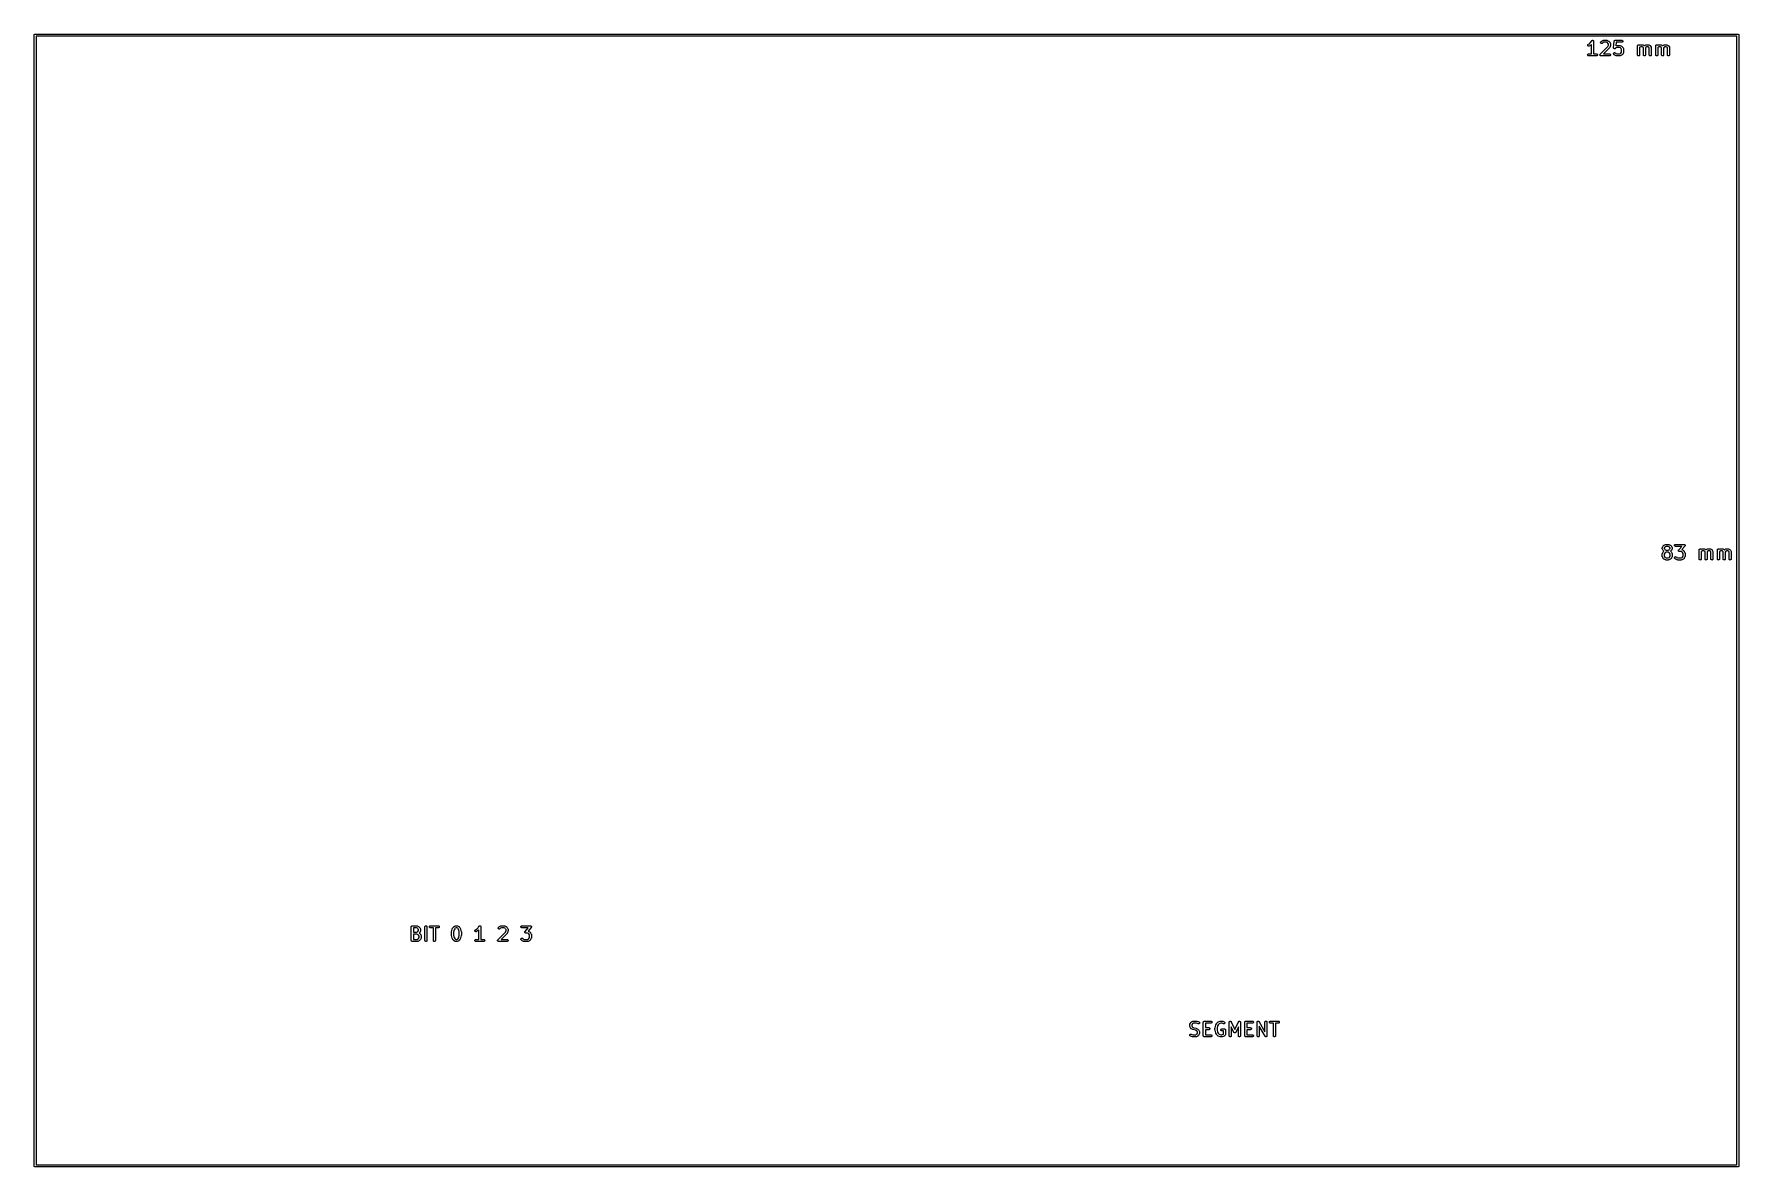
# Model space of a CAD drawing. Extents: x 85 to 210, y -119 to -36.
import ezdxf

# ---------------------------------------------------------------- set-up
doc = ezdxf.new("R2010")
doc.units = 0
doc.layers.add('BLACK', color=7, linetype='CONTINUOUS')

msp = doc.modelspace()

# ---------------------------------------------------------------- linework, layer by layer
at = {"layer": 'BLACK', "linetype": 'CONTINUOUS'}
for p, q in [((84.9246, -36), (84.9261, -35.9853)), ((84.925, -36.0037), (84.9246, -36)), ((84.925, -118.996), (84.925, -36.0037)), ((84.9261, -35.9853), (84.9304, -35.9712)), ((84.9304, -35.9712), (84.9373, -35.9581)), ((84.9373, -35.9581), (84.9467, -35.9467)), ((84.9467, -35.9467), (84.9581, -35.9373)), ((84.9581, -35.9373), (84.9712, -35.9304)), ((84.9712, -35.9304), (84.9853, -35.9261)), ((84.9853, -35.9261), (84.9963, -35.925)), ((84.9963, -35.925), (85, -35.9246)), ((85, -35.9246), (85.0037, -35.925)), ((85.0037, -35.925), (209.996, -35.925)), ((209.925, -36.075), (85.075, -36.075)), ((85.075, -36.075), (85.075, -118.925)), ((209.925, -118.925), (209.925, -36.075)), ((209.996, -35.925), (210, -35.9246)), ((210, -35.9246), (210.004, -35.925)), ((210.004, -35.925), (210.015, -35.9261)), ((210.015, -35.9261), (210.029, -35.9304)), ((210.029, -35.9304), (210.042, -35.9373)), ((210.042, -35.9373), (210.053, -35.9467)), ((210.053, -35.9467), (210.063, -35.9581)), ((210.063, -35.9581), (210.07, -35.9712)), ((210.07, -35.9712), (210.074, -35.9853)), ((210.074, -35.9853), (210.075, -36)), ((210.075, -36), (210.075, -36.0037)), ((210.075, -36.0037), (210.075, -118.996)), ((198.973, -36.7284), (198.977, -36.7141)), ((198.973, -36.743), (198.973, -36.7284)), ((198.975, -36.7575), (198.973, -36.743)), ((198.973, -37.4519), (198.974, -37.4373)), ((198.974, -37.4664), (198.973, -37.4519)), ((198.974, -37.4373), (198.978, -37.4233)), ((198.978, -37.4805), (198.974, -37.4664)), ((198.98, -36.7712), (198.975, -36.7575)), ((198.977, -36.7141), (198.983, -36.7008)), ((198.978, -37.4233), (198.985, -37.4104)), ((198.985, -37.4934), (198.978, -37.4805)), ((198.988, -36.7836), (198.98, -36.7712)), ((198.983, -36.7008), (198.991, -36.6889)), ((198.985, -37.4104), (198.995, -37.3992)), ((198.994, -37.5049), (198.985, -37.4934)), ((198.998, -36.7943), (198.988, -36.7836)), ((198.991, -36.6889), (199.002, -36.6788)), ((199.005, -37.5143), (198.994, -37.5049)), ((198.995, -37.3992), (199.006, -37.3899)), ((199.01, -36.8029), (198.998, -36.7943)), ((199.002, -36.6788), (199.014, -36.671)), ((199.018, -37.5213), (199.005, -37.5143)), ((199.006, -37.3899), (199.019, -37.383)), ((199.023, -36.809), (199.01, -36.8029)), ((199.014, -36.671), (199.098, -36.6288)), ((199.032, -37.5257), (199.018, -37.5213)), ((199.019, -37.383), (199.033, -37.3788)), ((199.037, -36.8124), (199.023, -36.809)), ((199.047, -37.5274), (199.032, -37.5257)), ((199.033, -37.3788), (199.048, -37.3774)), ((199.052, -36.813), (199.037, -36.8124)), ((199.048, -37.5274), (199.047, -37.5274)), ((199.048, -37.3774), (199.258, -37.3774)), ((199.619, -37.5274), (199.048, -37.5274)), ((199.066, -36.8107), (199.052, -36.813)), ((199.08, -36.8056), (199.066, -36.8107)), ((199.081, -36.8052), (199.08, -36.8056)), ((199.176, -36.7576), (199.081, -36.8052)), ((199.098, -36.6288), (199.18, -36.5475)), ((199.18, -36.7553), (199.176, -36.7576)), ((199.18, -36.5475), (199.271, -36.4108)), ((199.184, -36.7534), (199.18, -36.7553)), ((199.186, -36.7514), (199.184, -36.7534)), ((199.189, -36.7498), (199.186, -36.7514)), ((199.192, -36.7469), (199.189, -36.7498)), ((199.195, -36.7442), (199.192, -36.7469)), ((199.196, -36.7435), (199.195, -36.7442)), ((199.258, -36.6811), (199.196, -36.7435)), ((199.258, -37.3774), (199.258, -36.6811)), ((199.271, -36.41), (199.272, -36.4099)), ((199.271, -36.4108), (199.271, -36.41)), ((199.271, -36.41), (199.271, -36.41)), ((199.271, -36.41), (199.271, -36.41)), ((199.272, -36.4099), (199.276, -36.4041)), ((199.276, -36.4041), (199.281, -36.3988)), ((199.281, -36.3987), (199.287, -36.394)), ((199.281, -36.3988), (199.281, -36.3987)), ((199.281, -36.3988), (199.281, -36.3988)), ((199.287, -36.394), (199.292, -36.3896)), ((199.292, -36.3896), (199.299, -36.386)), ((199.292, -36.3896), (199.292, -36.3896)), ((199.292, -36.3896), (199.292, -36.3896)), ((199.299, -36.386), (199.305, -36.3828)), ((199.305, -36.3828), (199.313, -36.3807)), ((199.305, -36.3828), (199.305, -36.3828)), ((199.305, -36.3828), (199.305, -36.3828)), ((199.313, -36.3807), (199.319, -36.3787)), ((199.319, -36.3787), (199.327, -36.378)), ((199.319, -36.3787), (199.319, -36.3787)), ((199.319, -36.3787), (199.319, -36.3787)), ((199.327, -36.378), (199.334, -36.3774)), ((199.334, -36.3774), (199.334, -36.3774)), ((199.334, -36.3774), (199.341, -36.3782)), ((199.334, -36.3774), (199.334, -36.3774)), ((199.341, -36.3782), (199.348, -36.3789)), ((199.348, -36.3789), (199.348, -36.3789)), ((199.348, -36.3789), (199.349, -36.3789)), ((199.349, -36.3789), (199.356, -36.3812)), ((199.356, -36.3812), (199.362, -36.3832)), ((199.362, -36.3832), (199.362, -36.3833)), ((199.362, -36.3833), (199.363, -36.3833)), ((199.363, -36.3833), (199.369, -36.3868)), ((199.369, -36.3868), (199.375, -36.3902)), ((199.375, -36.3902), (199.375, -36.3902)), ((199.375, -36.3902), (199.375, -36.3903)), ((199.375, -36.3903), (199.381, -36.3949)), ((199.381, -36.3949), (199.387, -36.3995)), ((199.387, -36.3995), (199.387, -36.3996)), ((199.387, -36.3996), (199.387, -36.3996)), ((199.387, -36.3996), (199.391, -36.4056)), ((199.391, -36.4056), (199.396, -36.4109)), ((199.396, -36.4109), (199.396, -36.4109)), ((199.396, -36.4109), (199.396, -36.411)), ((199.396, -36.411), (199.4, -36.4179)), ((199.4, -36.4179), (199.403, -36.4238)), ((199.403, -36.4238), (199.403, -36.4239)), ((199.403, -36.4239), (199.403, -36.4239)), ((199.403, -36.4239), (199.405, -36.431)), ((199.405, -36.431), (199.407, -36.4378)), ((199.407, -36.4378), (199.407, -36.4379)), ((199.407, -36.4379), (199.407, -36.4379)), ((199.407, -36.4379), (199.408, -36.4452)), ((199.408, -36.4452), (199.408, -36.4524)), ((199.408, -36.4524), (199.408, -37.3774)), ((199.408, -37.3774), (199.619, -37.3774)), ((199.619, -37.3774), (199.62, -37.3774)), ((199.634, -37.526), (199.619, -37.5274)), ((199.62, -37.3774), (199.635, -37.379)), ((199.648, -37.5217), (199.634, -37.526)), ((199.635, -37.379), (199.649, -37.3834)), ((199.661, -37.5148), (199.648, -37.5217)), ((199.649, -37.3834), (199.661, -37.3905)), ((199.661, -37.3905), (199.673, -37.3999)), ((199.672, -37.5056), (199.661, -37.5148)), ((199.681, -37.4943), (199.672, -37.5056)), ((199.673, -37.3999), (199.682, -37.4113)), ((199.688, -37.4814), (199.681, -37.4943)), ((199.682, -37.4113), (199.689, -37.4243)), ((199.693, -37.4675), (199.688, -37.4814)), ((199.689, -37.4243), (199.693, -37.4383)), ((199.693, -37.4383), (199.694, -37.4529)), ((199.694, -37.4529), (199.693, -37.4675)), ((199.877, -37.4519), (199.878, -37.4448)), ((199.877, -37.452), (199.877, -37.4519)), ((199.877, -37.4521), (199.877, -37.452)), ((199.878, -37.4593), (199.877, -37.4521)), ((199.878, -37.4448), (199.879, -37.4376)), ((199.879, -37.4664), (199.878, -37.4593)), ((199.879, -37.4373), (199.881, -37.4304)), ((199.879, -37.4374), (199.879, -37.4373)), ((199.879, -37.4376), (199.879, -37.4374)), ((199.879, -37.4666), (199.879, -37.4664)), ((199.879, -37.4667), (199.879, -37.4666)), ((199.881, -37.4736), (199.879, -37.4667)), ((199.881, -37.4304), (199.883, -37.4236)), ((199.883, -37.4805), (199.881, -37.4736)), ((199.883, -37.4233), (199.887, -37.417)), ((199.883, -37.4234), (199.883, -37.4233)), ((199.883, -37.4236), (199.883, -37.4234)), ((199.883, -37.4806), (199.883, -37.4805)), ((199.883, -37.4807), (199.883, -37.4806)), ((199.886, -37.4873), (199.883, -37.4807)), ((199.89, -37.4934), (199.886, -37.4873)), ((199.887, -37.417), (199.89, -37.4107)), ((199.89, -37.4104), (199.895, -37.4049)), ((199.89, -37.4106), (199.89, -37.4104)), ((199.89, -37.4107), (199.89, -37.4106)), ((199.89, -37.4935), (199.89, -37.4934)), ((199.89, -37.4937), (199.89, -37.4935)), ((199.894, -37.4993), (199.89, -37.4937)), ((199.899, -37.5049), (199.894, -37.4993)), ((199.895, -37.4049), (199.899, -37.3993)), ((199.899, -37.3993), (200.458, -36.8404)), ((199.899, -37.505), (199.899, -37.5049)), ((199.899, -37.5049), (199.899, -37.5049)), ((199.904, -37.5096), (199.899, -37.505)), ((199.91, -37.5143), (199.904, -37.5096)), ((199.91, -37.5144), (199.91, -37.5143)), ((199.91, -37.5143), (199.91, -37.5143)), ((199.917, -37.5179), (199.91, -37.5144)), ((199.923, -37.5213), (199.917, -37.5179)), ((199.923, -37.5214), (199.923, -37.5213)), ((199.93, -37.5236), (199.923, -37.5214)), ((199.923, -37.5214), (199.923, -37.5214)), ((199.925, -36.5474), (199.926, -36.5328)), ((199.926, -36.5619), (199.925, -36.5474)), ((199.926, -36.5328), (199.931, -36.5188)), ((199.931, -36.576), (199.926, -36.5619)), ((199.937, -37.5257), (199.93, -37.5236)), ((199.931, -36.5188), (199.938, -36.5059)), ((199.937, -36.5889), (199.931, -36.576)), ((199.947, -36.6003), (199.937, -36.5889)), ((199.937, -37.5258), (199.937, -37.5257)), ((199.944, -37.5266), (199.937, -37.5258)), ((199.937, -37.5258), (199.937, -37.5258)), ((199.938, -36.5059), (199.947, -36.4946)), ((199.951, -37.5274), (199.944, -37.5266)), ((199.947, -36.4946), (199.995, -36.447)), ((199.958, -36.6097), (199.947, -36.6003)), ((199.952, -37.5274), (199.951, -37.5274)), ((200.571, -37.5274), (199.952, -37.5274)), ((199.952, -37.5274), (199.952, -37.5274)), ((199.952, -37.5274), (199.952, -37.5274)), ((199.952, -37.5274), (199.952, -37.5274)), ((199.971, -36.6167), (199.958, -36.6097)), ((199.985, -36.621), (199.971, -36.6167)), ((199.999, -36.6226), (199.985, -36.621)), ((199.995, -36.4462), (199.999, -36.4436)), ((199.995, -36.447), (199.995, -36.4462)), ((199.999, -36.4436), (200.002, -36.4407)), ((200.014, -36.6213), (199.999, -36.6226)), ((200.002, -36.4407), (200.004, -36.439)), ((200.004, -36.439), (200.007, -36.4371)), ((200.007, -36.4371), (200.011, -36.4352)), ((200.011, -36.4352), (200.014, -36.4329)), ((200.014, -36.4329), (200.109, -36.3853)), ((200.028, -36.6173), (200.014, -36.6213)), ((200.041, -36.6105), (200.028, -36.6173)), ((200.052, -36.6014), (200.041, -36.6105)), ((200.053, -36.6007), (200.052, -36.6014)), ((200.092, -36.5616), (200.053, -36.6007)), ((200.161, -36.5274), (200.092, -36.5616)), ((200.109, -36.3853), (200.11, -36.3848)), ((200.11, -36.3848), (200.112, -36.3841)), ((200.112, -36.3841), (200.114, -36.383)), ((200.114, -36.383), (200.119, -36.3816)), ((200.119, -36.3816), (200.124, -36.3798)), ((200.124, -36.3798), (200.126, -36.3794)), ((200.126, -36.3794), (200.128, -36.3788)), ((200.128, -36.3788), (200.133, -36.3783)), ((200.133, -36.3783), (200.138, -36.3775)), ((200.577, -36.934), (200.133, -37.3774)), ((200.133, -37.3774), (200.571, -37.3774)), ((200.138, -36.3775), (200.141, -36.3776)), ((200.141, -36.3776), (200.143, -36.3774)), ((200.143, -36.3774), (200.381, -36.3774)), ((200.363, -36.5274), (200.161, -36.5274)), ((200.432, -36.5616), (200.363, -36.5274)), ((200.381, -36.3774), (200.382, -36.3774)), ((200.382, -36.3774), (200.384, -36.3776)), ((200.384, -36.3776), (200.386, -36.3776)), ((200.386, -36.3776), (200.391, -36.3784)), ((200.391, -36.3784), (200.397, -36.379)), ((200.397, -36.379), (200.399, -36.3797)), ((200.399, -36.3797), (200.401, -36.3801)), ((200.401, -36.3801), (200.406, -36.3819)), ((200.406, -36.3819), (200.41, -36.3834)), ((200.41, -36.3834), (200.412, -36.3845)), ((200.412, -36.3845), (200.414, -36.3853)), ((200.414, -36.3853), (200.51, -36.4329)), ((200.462, -36.592), (200.432, -36.5616)), ((200.458, -36.8404), (200.496, -36.7259)), ((200.496, -36.6606), (200.462, -36.592)), ((200.496, -36.7259), (200.496, -36.6606)), ((200.51, -36.4329), (200.511, -36.4334)), ((200.511, -36.4334), (200.514, -36.4357)), ((200.514, -36.4357), (200.518, -36.4377)), ((200.518, -36.4377), (200.52, -36.4397)), ((200.52, -36.4397), (200.523, -36.4414)), ((200.523, -36.4414), (200.526, -36.4443)), ((200.526, -36.4443), (200.529, -36.447)), ((200.529, -36.447), (200.577, -36.4946)), ((200.571, -37.3774), (200.572, -37.3774)), ((200.586, -37.526), (200.571, -37.5274)), ((200.572, -37.3774), (200.587, -37.379)), ((200.577, -36.4946), (200.578, -36.4953)), ((200.578, -36.9323), (200.577, -36.934)), ((200.578, -36.4953), (200.58, -36.4986)), ((200.58, -36.9308), (200.578, -36.9323)), ((200.58, -36.4986), (200.583, -36.5017)), ((200.583, -36.9266), (200.58, -36.9308)), ((200.583, -36.5017), (200.585, -36.5043)), ((200.586, -36.9227), (200.583, -36.9266)), ((200.585, -36.5043), (200.587, -36.5068)), ((200.587, -36.9207), (200.586, -36.9227)), ((200.6, -37.5217), (200.586, -37.526)), ((200.587, -36.5068), (200.589, -36.5105)), ((200.588, -36.9189), (200.587, -36.9207)), ((200.587, -37.379), (200.601, -37.3834)), ((200.591, -36.9143), (200.588, -36.9189)), ((200.589, -36.5105), (200.591, -36.5141)), ((200.591, -36.5141), (200.639, -36.6093)), ((200.593, -36.9098), (200.591, -36.9143)), ((200.594, -36.9077), (200.593, -36.9098)), ((200.595, -36.9057), (200.594, -36.9077)), ((200.643, -36.7618), (200.595, -36.9047)), ((200.595, -36.9047), (200.595, -36.9057)), ((200.613, -37.5148), (200.6, -37.5217)), ((200.601, -37.3834), (200.614, -37.3905)), ((200.624, -37.5056), (200.613, -37.5148)), ((200.614, -37.3905), (200.625, -37.3999)), ((200.634, -37.4943), (200.624, -37.5056)), ((200.625, -37.3999), (200.634, -37.4113)), ((200.634, -37.4113), (200.641, -37.4243)), ((200.641, -37.4814), (200.634, -37.4943)), ((200.639, -36.6093), (200.639, -36.6103)), ((200.639, -36.6103), (200.64, -36.6123)), ((200.64, -36.6123), (200.641, -36.6143)), ((200.641, -36.6143), (200.642, -36.6192)), ((200.641, -37.4243), (200.645, -37.4383)), ((200.645, -37.4675), (200.641, -37.4814)), ((200.642, -36.6192), (200.644, -36.624)), ((200.644, -36.7577), (200.643, -36.7618)), ((200.644, -36.624), (200.644, -36.6262)), ((200.644, -36.6262), (200.645, -36.6283)), ((200.645, -36.7537), (200.644, -36.7577)), ((200.645, -36.6283), (200.646, -36.6334)), ((200.646, -36.7475), (200.645, -36.7506)), ((200.645, -36.7506), (200.645, -36.7537)), ((200.645, -37.4383), (200.646, -37.4529)), ((200.646, -37.4529), (200.645, -37.4675)), ((200.646, -36.6334), (200.646, -36.6385)), ((200.646, -36.6385), (200.646, -36.6407)), ((200.646, -36.6407), (200.646, -36.6429)), ((200.646, -36.6429), (200.646, -36.7381)), ((200.646, -36.7381), (200.646, -36.7391)), ((200.646, -36.7391), (200.646, -36.7433)), ((200.646, -36.7433), (200.646, -36.7475)), ((200.877, -36.9283), (200.878, -36.9247)), ((200.878, -36.932), (200.877, -36.9283)), ((200.877, -37.3564), (200.879, -37.3418)), ((200.879, -37.3709), (200.877, -37.3564)), ((200.878, -36.9211), (200.925, -36.4449)), ((200.878, -36.9247), (200.878, -36.9211)), ((200.878, -36.9357), (200.878, -36.932)), ((200.878, -36.9393), (200.878, -36.9357)), ((200.879, -36.9429), (200.878, -36.9393)), ((200.88, -36.9465), (200.879, -36.9429)), ((200.879, -37.3418), (200.883, -37.3278)), ((200.883, -37.385), (200.879, -37.3709)), ((200.881, -36.9501), (200.88, -36.9465)), ((200.882, -36.9534), (200.881, -36.9501)), ((200.883, -36.9569), (200.882, -36.9534)), ((200.885, -36.9602), (200.883, -36.9569)), ((200.883, -37.3278), (200.89, -37.315)), ((200.889, -37.398), (200.883, -37.385)), ((200.886, -36.9637), (200.885, -36.9602)), ((200.888, -36.9667), (200.886, -36.9637)), ((200.89, -36.9699), (200.888, -36.9667)), ((200.899, -37.4094), (200.889, -37.398)), ((200.892, -36.9727), (200.89, -36.9699)), ((200.89, -37.315), (200.9, -37.3037)), ((200.894, -36.9759), (200.892, -36.9727)), ((200.897, -36.9784), (200.894, -36.9759)), ((200.899, -36.9812), (200.897, -36.9784)), ((200.902, -36.9836), (200.899, -36.9812)), ((200.899, -37.4102), (200.899, -37.4094)), ((200.947, -37.4578), (200.899, -37.4102)), ((200.9, -37.3037), (200.911, -37.2945)), ((200.904, -36.9863), (200.902, -36.9836)), ((200.907, -36.9883), (200.904, -36.9863)), ((200.91, -36.9906), (200.907, -36.9883)), ((200.913, -36.9924), (200.91, -36.9906)), ((200.911, -37.2945), (200.924, -37.2877)), ((200.917, -36.9945), (200.913, -36.9924)), ((200.92, -36.9959), (200.917, -36.9945)), ((200.923, -36.9976), (200.92, -36.9959)), ((200.927, -36.9987), (200.923, -36.9976)), ((200.924, -37.2877), (200.938, -37.2835)), ((200.925, -36.4439), (200.926, -36.4406)), ((200.925, -36.4449), (200.925, -36.4439)), ((200.926, -36.4406), (200.927, -36.4373)), ((200.927, -36.4373), (200.928, -36.4335)), ((200.93, -37.0002), (200.927, -36.9987)), ((200.928, -36.4335), (200.929, -36.4296)), ((200.929, -36.4296), (200.93, -36.4265)), ((200.93, -36.4265), (200.931, -36.4233)), ((200.934, -37.0009), (200.93, -37.0002)), ((200.931, -36.4233), (200.933, -36.4198)), ((200.933, -36.4198), (200.934, -36.4161)), ((200.934, -36.4161), (200.936, -36.4134)), ((200.937, -37.002), (200.934, -37.0009)), ((200.936, -36.4134), (200.938, -36.4104)), ((200.941, -37.0024), (200.937, -37.002)), ((200.938, -36.4104), (200.94, -36.4074)), ((200.938, -37.2835), (200.953, -37.2821)), ((200.94, -36.4074), (200.943, -36.4041)), ((200.944, -37.0031), (200.941, -37.0024)), ((200.943, -36.4041), (200.945, -36.4017)), ((200.948, -37.0032), (200.944, -37.0031)), ((200.945, -36.4017), (200.947, -36.3992)), ((200.947, -36.3992), (200.95, -36.3966)), ((200.95, -37.4605), (200.947, -37.4578)), ((200.952, -37.0036), (200.948, -37.0032)), ((200.95, -36.3966), (200.953, -36.3938)), ((200.953, -37.4634), (200.95, -37.4605)), ((200.955, -37.0032), (200.952, -37.0036)), ((200.953, -36.3938), (200.956, -36.392)), ((200.953, -37.2821), (200.967, -37.2836)), ((200.956, -37.4651), (200.953, -37.4634)), ((200.959, -37.0033), (200.955, -37.0032)), ((200.956, -36.392), (200.958, -36.3899)), ((200.958, -37.4671), (200.956, -37.4651)), ((200.958, -36.3899), (200.962, -36.388)), ((200.962, -37.4691), (200.958, -37.4671)), ((200.963, -37.0026), (200.959, -37.0033)), ((200.962, -36.388), (200.965, -36.3858)), ((200.966, -37.4714), (200.962, -37.4691)), ((200.966, -37.0023), (200.963, -37.0026)), ((200.965, -36.3858), (200.968, -36.3846)), ((200.97, -37.0012), (200.966, -37.0023)), ((200.966, -37.4718), (200.966, -37.4714)), ((201.062, -37.5195), (200.966, -37.4718)), ((200.967, -37.2836), (200.981, -37.2879)), ((200.968, -36.3846), (200.971, -36.383)), ((200.973, -37.0006), (200.97, -37.0012)), ((200.971, -36.383), (200.975, -36.3819)), ((200.977, -36.9992), (200.973, -37.0006)), ((200.975, -36.3819), (200.979, -36.3804)), ((200.98, -36.9982), (200.977, -36.9992)), ((200.979, -36.3804), (200.982, -36.3798)), ((200.984, -36.9965), (200.98, -36.9982)), ((200.981, -37.2879), (200.994, -37.2948)), ((200.982, -36.3798), (200.985, -36.3788)), ((200.987, -36.9951), (200.984, -36.9965)), ((200.985, -36.3788), (200.989, -36.3784)), ((200.99, -36.9931), (200.987, -36.9951)), ((200.989, -36.3784), (200.993, -36.3777)), ((200.993, -36.9915), (200.99, -36.9931)), ((200.993, -36.3777), (200.997, -36.3777)), ((200.996, -36.9892), (200.993, -36.9915)), ((200.994, -37.2948), (201.005, -37.3041)), ((200.999, -36.9871), (200.996, -36.9892)), ((200.997, -36.3777), (201, -36.3774)), ((201.002, -36.9846), (200.999, -36.9871)), ((201, -36.3774), (201.476, -36.3774)), ((201.005, -36.9823), (201.002, -36.9846)), ((201.044, -36.9426), (201.005, -36.9816)), ((201.005, -36.9816), (201.005, -36.9823)), ((201.005, -37.3041), (201.044, -37.3431)), ((201.068, -36.5274), (201.043, -36.7756)), ((201.043, -36.7756), (201.062, -36.7663)), ((201.113, -36.9083), (201.044, -36.9426)), ((201.044, -37.3431), (201.113, -37.3774)), ((201.062, -36.7663), (201.063, -36.7658)), ((201.064, -37.5203), (201.062, -37.5195)), ((201.063, -36.7658), (201.065, -36.765)), ((201.066, -37.5213), (201.064, -37.5203)), ((201.065, -36.765), (201.067, -36.764)), ((201.071, -37.5229), (201.066, -37.5213)), ((201.067, -36.764), (201.072, -36.7625)), ((201.476, -36.5274), (201.068, -36.5274)), ((201.075, -37.5247), (201.071, -37.5229)), ((201.072, -36.7625), (201.076, -36.7607)), ((201.078, -37.5251), (201.075, -37.5247)), ((201.076, -36.7607), (201.079, -36.7604)), ((201.08, -37.5257), (201.078, -37.5251)), ((201.079, -36.7604), (201.081, -36.7598)), ((201.085, -37.5263), (201.08, -37.5257)), ((201.081, -36.7598), (201.086, -36.7593)), ((201.09, -37.5272), (201.085, -37.5263)), ((201.086, -36.7593), (201.091, -36.7585)), ((201.092, -37.5271), (201.09, -37.5272)), ((201.091, -36.7585), (201.093, -36.7585)), ((201.094, -37.5274), (201.092, -37.5271)), ((201.093, -36.7585), (201.095, -36.7583)), ((201.095, -37.5274), (201.094, -37.5274)), ((201.095, -36.7583), (201.333, -36.7583)), ((201.333, -37.5274), (201.095, -37.5274)), ((201.316, -36.9083), (201.113, -36.9083)), ((201.113, -37.3774), (201.316, -37.3774)), ((201.384, -36.9426), (201.316, -36.9083)), ((201.316, -37.3774), (201.384, -37.3431)), ((201.333, -36.7583), (201.334, -36.7583)), ((201.336, -37.5272), (201.333, -37.5274)), ((201.334, -36.7583), (201.337, -36.7586)), ((201.338, -37.5273), (201.336, -37.5272)), ((201.337, -36.7586), (201.339, -36.7585)), ((201.343, -37.5265), (201.338, -37.5273)), ((201.339, -36.7585), (201.344, -36.7594)), ((201.348, -37.526), (201.343, -37.5265)), ((201.344, -36.7594), (201.349, -36.76)), ((201.35, -37.5253), (201.348, -37.526)), ((201.349, -36.76), (201.351, -36.7606)), ((201.352, -37.525), (201.35, -37.5253)), ((201.351, -36.7606), (201.353, -36.761)), ((201.357, -37.5232), (201.352, -37.525)), ((201.353, -36.761), (201.358, -36.7629)), ((201.362, -37.5217), (201.357, -37.5232)), ((201.358, -36.7629), (201.363, -36.7644)), ((201.364, -37.5207), (201.362, -37.5217)), ((201.363, -36.7644), (201.365, -36.7655)), ((201.366, -37.5199), (201.364, -37.5207)), ((201.365, -36.7655), (201.367, -36.7663)), ((201.367, -37.5195), (201.366, -37.5199)), ((201.367, -36.7663), (201.462, -36.8139)), ((201.462, -37.4718), (201.367, -37.5195)), ((201.415, -36.973), (201.384, -36.9426)), ((201.384, -37.3431), (201.415, -37.3127)), ((201.449, -37.0415), (201.415, -36.973)), ((201.415, -37.3127), (201.449, -37.2442)), ((201.449, -37.2442), (201.449, -37.0415)), ((201.462, -36.8139), (201.463, -36.8143)), ((201.466, -37.4696), (201.462, -37.4718)), ((201.463, -36.8143), (201.467, -36.8166)), ((201.469, -37.4677), (201.466, -37.4696)), ((201.467, -36.8166), (201.47, -36.8186)), ((201.472, -37.4657), (201.469, -37.4677)), ((201.47, -36.8186), (201.473, -36.8206)), ((201.475, -37.4641), (201.472, -37.4657)), ((201.473, -36.8206), (201.475, -36.8223)), ((201.475, -36.8223), (201.478, -36.8252)), ((201.478, -37.4612), (201.475, -37.4641)), ((201.476, -36.3774), (201.477, -36.3774)), ((201.491, -36.526), (201.476, -36.5274)), ((201.477, -36.3774), (201.492, -36.379)), ((201.478, -36.8252), (201.482, -36.8279)), ((201.481, -37.4585), (201.478, -37.4612)), ((201.482, -37.4578), (201.481, -37.4585)), ((201.482, -36.8279), (201.529, -36.8755)), ((201.529, -37.4102), (201.482, -37.4578)), ((201.505, -36.5217), (201.491, -36.526)), ((201.492, -36.379), (201.506, -36.3834)), ((201.518, -36.5148), (201.505, -36.5217)), ((201.506, -36.3834), (201.519, -36.3905)), ((201.529, -36.5056), (201.518, -36.5148)), ((201.519, -36.3905), (201.53, -36.3999)), ((201.538, -36.4943), (201.529, -36.5056)), ((201.529, -36.8755), (201.53, -36.8763)), ((201.532, -37.4069), (201.529, -37.4102)), ((201.53, -36.3999), (201.539, -36.4113)), ((201.53, -36.8763), (201.533, -36.8796)), ((201.535, -37.4039), (201.532, -37.4069)), ((201.533, -36.8796), (201.535, -36.8826)), ((201.535, -36.8826), (201.537, -36.8853)), ((201.537, -37.4013), (201.535, -37.4039)), ((201.537, -36.8853), (201.539, -36.8877)), ((201.539, -37.3989), (201.537, -37.4013)), ((201.545, -36.4814), (201.538, -36.4943)), ((201.539, -36.4113), (201.546, -36.4243)), ((201.539, -36.8877), (201.541, -36.8915)), ((201.541, -37.3952), (201.539, -37.3989)), ((201.541, -36.8915), (201.543, -36.895)), ((201.543, -37.3916), (201.541, -37.3952)), ((201.543, -36.895), (201.591, -36.9903)), ((201.591, -37.2954), (201.543, -37.3907)), ((201.543, -37.3907), (201.543, -37.3916)), ((201.55, -36.4675), (201.545, -36.4814)), ((201.546, -36.4243), (201.55, -36.4383)), ((201.55, -36.4383), (201.551, -36.4529)), ((201.551, -36.4529), (201.55, -36.4675)), ((201.591, -36.9903), (201.591, -36.9912)), ((201.591, -36.9912), (201.592, -36.9933)), ((201.592, -37.2934), (201.591, -37.2954)), ((201.592, -36.9933), (201.593, -36.9952)), ((201.593, -37.2914), (201.592, -37.2934)), ((201.593, -36.9952), (201.595, -37.0001)), ((201.594, -37.2866), (201.593, -37.2914)), ((201.596, -37.2818), (201.594, -37.2866)), ((201.595, -37.0001), (201.596, -37.0049)), ((201.596, -37.0049), (201.597, -37.0071)), ((201.597, -37.2796), (201.596, -37.2818)), ((201.597, -37.0071), (201.597, -37.0092)), ((201.597, -37.0092), (201.598, -37.0143)), ((201.598, -37.2724), (201.597, -37.2775)), ((201.597, -37.2775), (201.597, -37.2796)), ((201.598, -37.0143), (201.599, -37.0194)), ((201.599, -37.2674), (201.598, -37.2724)), ((201.599, -37.0194), (201.599, -37.0216)), ((201.599, -37.0216), (201.599, -37.0238)), ((201.599, -37.0238), (201.599, -37.2619)), ((201.599, -37.2619), (201.599, -37.263)), ((201.599, -37.263), (201.599, -37.2651)), ((201.599, -37.2651), (201.599, -37.2674)), ((202.639, -36.7847), (202.641, -36.7701)), ((202.639, -36.7857), (202.639, -36.7847)), ((202.639, -37.4524), (202.639, -36.7857)), ((202.641, -37.4669), (202.639, -37.4524)), ((202.641, -36.7701), (202.645, -36.7562)), ((202.645, -37.481), (202.641, -37.4669)), ((202.645, -36.7562), (202.652, -36.7433)), ((202.652, -37.4939), (202.645, -37.481)), ((202.652, -36.7433), (202.662, -36.7321)), ((202.661, -37.5052), (202.652, -37.4939)), ((202.672, -37.5146), (202.661, -37.5052)), ((202.662, -36.7321), (202.673, -36.723)), ((202.685, -37.5215), (202.672, -37.5146)), ((202.673, -36.723), (202.686, -36.7162)), ((202.699, -37.5258), (202.685, -37.5215)), ((202.686, -36.7162), (202.7, -36.712)), ((202.714, -37.5274), (202.699, -37.5258)), ((202.7, -36.712), (202.715, -36.7107)), ((202.728, -37.5261), (202.714, -37.5274)), ((202.715, -36.7107), (202.729, -36.7122)), ((202.742, -37.5219), (202.728, -37.5261)), ((202.729, -36.7122), (202.743, -36.7166)), ((202.755, -37.5151), (202.742, -37.5219)), ((202.743, -36.7166), (202.756, -36.7235)), ((202.767, -37.506), (202.755, -37.5151)), ((202.756, -36.7235), (202.768, -36.7329)), ((202.776, -37.4948), (202.767, -37.506)), ((202.768, -36.7329), (202.776, -36.7427)), ((202.776, -36.7427), (202.824, -36.7186)), ((202.783, -37.4819), (202.776, -37.4948)), ((202.788, -37.468), (202.783, -37.4819)), ((202.789, -37.4534), (202.788, -37.468)), ((202.806, -36.895), (202.789, -36.912)), ((202.789, -36.912), (202.789, -37.4524)), ((202.789, -37.4524), (202.789, -37.4534)), ((202.875, -36.8607), (202.806, -36.895)), ((202.824, -36.7186), (202.825, -36.7182)), ((202.825, -36.7182), (202.827, -36.7174)), ((202.827, -36.7174), (202.829, -36.7164)), ((202.829, -36.7164), (202.833, -36.7149)), ((202.833, -36.7149), (202.838, -36.7131)), ((202.838, -36.7131), (202.84, -36.7128)), ((202.84, -36.7128), (202.843, -36.7121)), ((202.843, -36.7121), (202.848, -36.7116)), ((202.848, -36.7116), (202.853, -36.7108)), ((202.853, -36.7108), (202.855, -36.7109)), ((202.855, -36.7109), (202.857, -36.7107)), ((202.857, -36.7107), (203, -36.7107)), ((202.982, -36.8607), (202.875, -36.8607)), ((203.039, -36.8892), (202.982, -36.8607)), ((203, -36.7107), (203.001, -36.7107)), ((203.001, -36.7107), (203.003, -36.711)), ((203.003, -36.711), (203.005, -36.7109)), ((203.005, -36.7109), (203.011, -36.7118)), ((203.011, -36.7118), (203.016, -36.7124)), ((203.016, -36.7124), (203.018, -36.713)), ((203.018, -36.713), (203.02, -36.7134)), ((203.02, -36.7134), (203.025, -36.7152)), ((203.025, -36.7152), (203.03, -36.7168)), ((203.03, -36.7168), (203.031, -36.7178)), ((203.031, -36.7178), (203.034, -36.7186)), ((203.034, -36.7186), (203.129, -36.7663)), ((203.068, -36.9463), (203.039, -36.8892)), ((203.068, -37.4524), (203.068, -36.9463)), ((203.069, -37.4669), (203.068, -37.4524)), ((203.074, -37.481), (203.069, -37.4669)), ((203.08, -37.4939), (203.074, -37.481)), ((203.09, -37.5052), (203.08, -37.4939)), ((203.101, -37.5146), (203.09, -37.5052)), ((203.114, -37.5215), (203.101, -37.5146)), ((203.128, -37.5258), (203.114, -37.5215)), ((203.142, -37.5274), (203.128, -37.5258)), ((203.129, -36.7663), (203.13, -36.7667)), ((203.13, -36.7667), (203.131, -36.7676)), ((203.131, -36.7676), (203.133, -36.7683)), ((203.133, -36.7683), (203.137, -36.7716)), ((203.137, -36.7716), (203.142, -36.7747)), ((203.142, -36.7747), (203.143, -36.7755)), ((203.157, -37.5261), (203.142, -37.5274)), ((203.143, -36.7752), (203.145, -36.774)), ((203.143, -36.7755), (203.143, -36.7752)), ((203.145, -36.774), (203.149, -36.771)), ((203.149, -36.771), (203.154, -36.7678)), ((203.154, -36.7678), (203.156, -36.7671)), ((203.156, -36.7671), (203.157, -36.7663)), ((203.157, -36.7663), (203.252, -36.7186)), ((203.171, -37.5219), (203.157, -37.5261)), ((203.184, -37.5151), (203.171, -37.5219)), ((203.195, -37.506), (203.184, -37.5151)), ((203.205, -37.4948), (203.195, -37.506)), ((203.212, -37.4819), (203.205, -37.4948)), ((203.216, -37.468), (203.212, -37.4819)), ((203.218, -37.4534), (203.216, -37.468)), ((203.246, -36.8892), (203.218, -36.9463)), ((203.218, -36.9463), (203.218, -37.4524)), ((203.218, -37.4524), (203.218, -37.4534)), ((203.303, -36.8607), (203.246, -36.8892)), ((203.252, -36.7186), (203.253, -36.7182)), ((203.253, -36.7182), (203.255, -36.7174)), ((203.255, -36.7174), (203.257, -36.7164)), ((203.257, -36.7164), (203.262, -36.7149)), ((203.262, -36.7149), (203.267, -36.7131)), ((203.267, -36.7131), (203.269, -36.7128)), ((203.269, -36.7128), (203.271, -36.7121)), ((203.271, -36.7121), (203.276, -36.7116)), ((203.276, -36.7116), (203.281, -36.7108)), ((203.281, -36.7108), (203.284, -36.7109)), ((203.284, -36.7109), (203.286, -36.7107)), ((203.286, -36.7107), (203.429, -36.7107)), ((203.411, -36.8607), (203.303, -36.8607)), ((203.468, -36.8892), (203.411, -36.8607)), ((203.429, -36.7107), (203.43, -36.7107)), ((203.43, -36.7107), (203.432, -36.711)), ((203.432, -36.711), (203.434, -36.7109)), ((203.434, -36.7109), (203.439, -36.7118)), ((203.439, -36.7118), (203.444, -36.7124)), ((203.444, -36.7124), (203.446, -36.713)), ((203.446, -36.713), (203.448, -36.7134)), ((203.448, -36.7134), (203.453, -36.7152)), ((203.453, -36.7152), (203.458, -36.7168)), ((203.458, -36.7168), (203.46, -36.7178)), ((203.46, -36.7178), (203.462, -36.7186)), ((203.462, -36.7186), (203.557, -36.7663)), ((203.496, -36.9463), (203.468, -36.8892)), ((203.496, -37.4524), (203.496, -36.9463)), ((203.498, -37.4669), (203.496, -37.4524)), ((203.502, -37.481), (203.498, -37.4669)), ((203.509, -37.4939), (203.502, -37.481)), ((203.518, -37.5052), (203.509, -37.4939)), ((203.529, -37.5146), (203.518, -37.5052)), ((203.542, -37.5215), (203.529, -37.5146)), ((203.556, -37.5258), (203.542, -37.5215)), ((203.571, -37.5274), (203.556, -37.5258)), ((203.557, -36.7663), (203.558, -36.7667)), ((203.558, -36.7667), (203.56, -36.7676)), ((203.56, -36.7676), (203.561, -36.7683)), ((203.561, -36.7683), (203.566, -36.7716)), ((203.566, -36.7716), (203.571, -36.7747)), ((203.571, -36.7747), (203.572, -36.7758)), ((203.585, -37.5261), (203.571, -37.5274)), ((203.572, -36.7758), (203.573, -36.7768)), ((203.573, -36.7768), (203.577, -36.7809)), ((203.577, -36.7809), (203.581, -36.7849)), ((203.581, -36.7849), (203.582, -36.7862)), ((203.582, -36.7862), (203.583, -36.7874)), ((203.583, -36.7874), (203.586, -36.7922)), ((203.6, -37.5219), (203.585, -37.5261)), ((203.586, -36.7922), (203.589, -36.7969)), ((203.589, -36.7969), (203.59, -36.7984)), ((203.59, -36.7984), (203.591, -36.7998)), ((203.591, -36.7998), (203.639, -36.895)), ((203.612, -37.5151), (203.6, -37.5219)), ((203.624, -37.506), (203.612, -37.5151)), ((203.633, -37.4948), (203.624, -37.506)), ((203.64, -37.4819), (203.633, -37.4948)), ((203.639, -36.895), (203.639, -36.896)), ((203.639, -36.896), (203.64, -36.898)), ((203.64, -36.898), (203.641, -36.9)), ((203.645, -37.468), (203.64, -37.4819)), ((203.641, -36.9), (203.642, -36.9049)), ((203.642, -36.9049), (203.644, -36.9097)), ((203.644, -36.9097), (203.644, -36.9119)), ((203.644, -36.9119), (203.645, -36.914)), ((203.645, -36.914), (203.646, -36.9191)), ((203.646, -37.4534), (203.645, -37.468)), ((203.646, -36.9191), (203.646, -36.9242)), ((203.646, -36.9242), (203.646, -36.9264)), ((203.646, -36.9264), (203.646, -36.9286)), ((203.646, -36.9286), (203.646, -37.4524)), ((203.646, -37.4524), (203.646, -37.4534)), ((203.973, -36.7847), (203.974, -36.7701)), ((203.973, -36.7857), (203.973, -36.7847)), ((203.973, -37.4524), (203.973, -36.7857)), ((203.974, -37.4669), (203.973, -37.4524)), ((203.974, -36.7701), (203.979, -36.7562)), ((203.978, -37.481), (203.974, -37.4669)), ((203.985, -37.4939), (203.978, -37.481)), ((203.979, -36.7562), (203.986, -36.7433)), ((203.994, -37.5052), (203.985, -37.4939)), ((203.986, -36.7433), (203.995, -36.7321)), ((204.006, -37.5146), (203.994, -37.5052)), ((203.995, -36.7321), (204.007, -36.723)), ((204.019, -37.5215), (204.006, -37.5146)), ((204.007, -36.723), (204.02, -36.7162)), ((204.033, -37.5258), (204.019, -37.5215)), ((204.02, -36.7162), (204.034, -36.712)), ((204.047, -37.5274), (204.033, -37.5258)), ((204.034, -36.712), (204.048, -36.7107)), ((204.062, -37.5261), (204.047, -37.5274)), ((204.048, -36.7107), (204.063, -36.7122)), ((204.076, -37.5219), (204.062, -37.5261)), ((204.063, -36.7122), (204.077, -36.7166)), ((204.089, -37.5151), (204.076, -37.5219)), ((204.077, -36.7166), (204.09, -36.7235)), ((204.1, -37.506), (204.089, -37.5151)), ((204.09, -36.7235), (204.101, -36.7329)), ((204.11, -37.4948), (204.1, -37.506)), ((204.101, -36.7329), (204.109, -36.7427)), ((204.109, -36.7427), (204.157, -36.7186)), ((204.117, -37.4819), (204.11, -37.4948)), ((204.121, -37.468), (204.117, -37.4819)), ((204.123, -37.4534), (204.121, -37.468)), ((204.14, -36.895), (204.123, -36.912)), ((204.123, -36.912), (204.123, -37.4524)), ((204.123, -37.4524), (204.123, -37.4534)), ((204.208, -36.8607), (204.14, -36.895)), ((204.157, -36.7186), (204.158, -36.7182)), ((204.158, -36.7182), (204.16, -36.7174)), ((204.16, -36.7174), (204.162, -36.7164)), ((204.162, -36.7164), (204.167, -36.7149)), ((204.167, -36.7149), (204.172, -36.7131)), ((204.172, -36.7131), (204.174, -36.7128)), ((204.174, -36.7128), (204.176, -36.7121)), ((204.176, -36.7121), (204.181, -36.7116)), ((204.181, -36.7116), (204.186, -36.7108)), ((204.186, -36.7108), (204.188, -36.7109)), ((204.188, -36.7109), (204.19, -36.7107)), ((204.19, -36.7107), (204.333, -36.7107)), ((204.316, -36.8607), (204.208, -36.8607)), ((204.373, -36.8892), (204.316, -36.8607)), ((204.333, -36.7107), (204.334, -36.7107)), ((204.334, -36.7107), (204.337, -36.711)), ((204.337, -36.711), (204.339, -36.7109)), ((204.339, -36.7109), (204.344, -36.7118)), ((204.344, -36.7118), (204.349, -36.7124)), ((204.349, -36.7124), (204.351, -36.713)), ((204.351, -36.713), (204.353, -36.7134)), ((204.353, -36.7134), (204.358, -36.7152)), ((204.358, -36.7152), (204.363, -36.7168)), ((204.363, -36.7168), (204.365, -36.7178)), ((204.365, -36.7178), (204.367, -36.7186)), ((204.367, -36.7186), (204.462, -36.7663)), ((204.401, -36.9463), (204.373, -36.8892)), ((204.401, -37.4524), (204.401, -36.9463)), ((204.403, -37.4669), (204.401, -37.4524)), ((204.407, -37.481), (204.403, -37.4669)), ((204.414, -37.4939), (204.407, -37.481)), ((204.423, -37.5052), (204.414, -37.4939)), ((204.434, -37.5146), (204.423, -37.5052)), ((204.447, -37.5215), (204.434, -37.5146)), ((204.461, -37.5258), (204.447, -37.5215)), ((204.476, -37.5274), (204.461, -37.5258)), ((204.462, -36.7663), (204.463, -36.7667)), ((204.463, -36.7667), (204.464, -36.7676)), ((204.464, -36.7676), (204.466, -36.7683)), ((204.466, -36.7683), (204.471, -36.7716)), ((204.471, -36.7716), (204.475, -36.7747)), ((204.475, -36.7747), (204.476, -36.7755)), ((204.476, -36.7755), (204.477, -36.7752)), ((204.49, -37.5261), (204.476, -37.5274)), ((204.477, -36.7752), (204.478, -36.774)), ((204.478, -36.774), (204.483, -36.771)), ((204.483, -36.771), (204.487, -36.7678)), ((204.487, -36.7678), (204.489, -36.7671)), ((204.489, -36.7671), (204.49, -36.7663)), ((204.49, -36.7663), (204.586, -36.7186)), ((204.504, -37.5219), (204.49, -37.5261)), ((204.517, -37.5151), (204.504, -37.5219)), ((204.529, -37.506), (204.517, -37.5151)), ((204.538, -37.4948), (204.529, -37.506)), ((204.545, -37.4819), (204.538, -37.4948)), ((204.55, -37.468), (204.545, -37.4819)), ((204.551, -37.4534), (204.55, -37.468)), ((204.58, -36.8892), (204.551, -36.9463)), ((204.551, -36.9463), (204.551, -37.4524)), ((204.551, -37.4524), (204.551, -37.4534)), ((204.637, -36.8607), (204.58, -36.8892)), ((204.586, -36.7182), (204.589, -36.7174)), ((204.586, -36.7186), (204.586, -36.7182)), ((204.589, -36.7174), (204.59, -36.7164)), ((204.59, -36.7164), (204.595, -36.7149)), ((204.595, -36.7149), (204.6, -36.7131)), ((204.6, -36.7131), (204.602, -36.7128)), ((204.602, -36.7128), (204.604, -36.7121)), ((204.604, -36.7121), (204.61, -36.7116)), ((204.61, -36.7116), (204.615, -36.7108)), ((204.615, -36.7108), (204.617, -36.7109)), ((204.617, -36.7109), (204.619, -36.7107)), ((204.619, -36.7107), (204.762, -36.7107)), ((204.744, -36.8607), (204.637, -36.8607)), ((204.801, -36.8892), (204.744, -36.8607)), ((204.762, -36.7107), (204.763, -36.7107)), ((204.763, -36.7107), (204.765, -36.711)), ((204.765, -36.711), (204.767, -36.7109)), ((204.767, -36.7109), (204.772, -36.7118)), ((204.772, -36.7118), (204.777, -36.7124)), ((204.777, -36.7124), (204.78, -36.713)), ((204.78, -36.713), (204.782, -36.7134)), ((204.782, -36.7134), (204.787, -36.7152)), ((204.787, -36.7152), (204.791, -36.7168)), ((204.791, -36.7168), (204.793, -36.7178)), ((204.793, -36.7178), (204.795, -36.7186)), ((204.795, -36.7186), (204.891, -36.7663)), ((204.83, -36.9463), (204.801, -36.8892)), ((204.83, -37.4524), (204.83, -36.9463)), ((204.831, -37.4669), (204.83, -37.4524)), ((204.835, -37.481), (204.831, -37.4669)), ((204.842, -37.4939), (204.835, -37.481)), ((204.852, -37.5052), (204.842, -37.4939)), ((204.863, -37.5146), (204.852, -37.5052)), ((204.876, -37.5215), (204.863, -37.5146)), ((204.89, -37.5258), (204.876, -37.5215)), ((204.904, -37.5274), (204.89, -37.5258)), ((204.891, -36.7663), (204.892, -36.7667)), ((204.892, -36.7667), (204.893, -36.7676)), ((204.893, -36.7676), (204.894, -36.7683)), ((204.894, -36.7683), (204.899, -36.7716)), ((204.899, -36.7716), (204.904, -36.7747)), ((204.904, -36.7747), (204.905, -36.7758)), ((204.919, -37.5261), (204.904, -37.5274)), ((204.905, -36.7758), (204.906, -36.7768)), ((204.906, -36.7768), (204.91, -36.7809)), ((204.91, -36.7809), (204.914, -36.7849)), ((204.914, -36.7849), (204.915, -36.7862)), ((204.915, -36.7862), (204.916, -36.7874)), ((204.916, -36.7874), (204.919, -36.7922)), ((204.919, -36.7922), (204.923, -36.7969)), ((204.933, -37.5219), (204.919, -37.5261)), ((204.923, -36.7969), (204.923, -36.7984)), ((204.923, -36.7984), (204.924, -36.7998)), ((204.924, -36.7998), (204.972, -36.895)), ((204.946, -37.5151), (204.933, -37.5219)), ((204.957, -37.506), (204.946, -37.5151)), ((204.967, -37.4948), (204.957, -37.506)), ((204.974, -37.4819), (204.967, -37.4948)), ((204.972, -36.895), (204.972, -36.896)), ((204.972, -36.896), (204.973, -36.898)), ((204.973, -36.898), (204.974, -36.9)), ((204.974, -36.9), (204.976, -36.9049)), ((204.978, -37.468), (204.974, -37.4819)), ((204.976, -36.9049), (204.977, -36.9097)), ((204.977, -36.9097), (204.978, -36.9119)), ((204.978, -36.9119), (204.978, -36.914)), ((204.978, -36.914), (204.979, -36.9191)), ((204.98, -37.4534), (204.978, -37.468)), ((204.979, -36.9191), (204.98, -36.9242)), ((204.98, -36.9242), (204.98, -36.9264)), ((204.98, -36.9264), (204.98, -36.9286)), ((204.98, -36.9286), (204.98, -37.4524)), ((204.98, -37.4524), (204.98, -37.4534)), ((204.449, -73.6374), (204.45, -73.6324)), ((204.449, -73.6396), (204.449, -73.6374)), ((204.449, -73.6418), (204.449, -73.6396)), ((204.449, -73.6429), (204.449, -73.6418)), ((204.449, -73.6905), (204.449, -73.6429)), ((204.449, -73.6927), (204.449, -73.6905)), ((204.449, -73.6949), (204.449, -73.6927)), ((204.45, -73.6999), (204.449, -73.6949)), ((204.45, -73.6273), (204.451, -73.6252)), ((204.45, -73.6324), (204.45, -73.6273)), ((204.45, -73.705), (204.45, -73.6999)), ((204.451, -73.7072), (204.45, -73.705)), ((204.451, -73.623), (204.453, -73.6182)), ((204.451, -73.6252), (204.451, -73.623)), ((204.451, -73.7093), (204.451, -73.7072)), ((204.453, -73.7141), (204.451, -73.7093)), ((204.453, -73.6182), (204.455, -73.6133)), ((204.454, -73.7191), (204.453, -73.7141)), ((204.456, -73.721), (204.454, -73.7191)), ((204.455, -73.6133), (204.456, -73.6114)), ((204.456, -73.6114), (204.457, -73.6093)), ((204.456, -73.7231), (204.456, -73.721)), ((204.457, -73.724), (204.456, -73.7231)), ((204.457, -73.6093), (204.504, -73.5141)), ((204.504, -73.8193), (204.457, -73.724)), ((204.504, -73.5141), (204.505, -73.5131)), ((204.507, -73.8228), (204.504, -73.8193)), ((204.505, -73.5131), (204.507, -73.5096)), ((204.507, -73.5096), (204.509, -73.5059)), ((204.509, -73.8266), (204.507, -73.8228)), ((204.509, -73.5059), (204.511, -73.5035)), ((204.51, -73.829), (204.509, -73.8266)), ((204.512, -73.8316), (204.51, -73.829)), ((204.511, -73.5035), (204.513, -73.5009)), ((204.515, -73.8347), (204.512, -73.8316)), ((204.513, -73.5009), (204.516, -73.4978)), ((204.518, -73.838), (204.515, -73.8347)), ((204.516, -73.4978), (204.518, -73.4946)), ((204.518, -73.4946), (204.566, -73.447)), ((204.518, -73.8387), (204.518, -73.838)), ((204.561, -73.881), (204.518, -73.8387)), ((204.566, -73.447), (204.567, -73.4462)), ((204.567, -73.4462), (204.57, -73.4436)), ((204.57, -73.4436), (204.573, -73.4407)), ((204.573, -73.4407), (204.576, -73.439)), ((204.576, -73.439), (204.578, -73.4371)), ((204.578, -73.4371), (204.582, -73.4352)), ((204.582, -73.4352), (204.586, -73.4329)), ((204.586, -73.4329), (204.681, -73.3853)), ((204.633, -73.592), (204.599, -73.6606)), ((204.599, -73.6606), (204.599, -73.6728)), ((204.599, -73.6728), (204.633, -73.7413)), ((204.663, -73.5616), (204.633, -73.592)), ((204.633, -73.7413), (204.663, -73.7717)), ((204.732, -73.5274), (204.663, -73.5616)), ((204.663, -73.7717), (204.732, -73.806)), ((204.681, -73.3853), (204.682, -73.3848)), ((204.682, -73.3848), (204.684, -73.3841)), ((204.684, -73.3841), (204.686, -73.383)), ((204.686, -73.383), (204.691, -73.3816)), ((204.691, -73.3816), (204.695, -73.3798)), ((204.695, -73.3798), (204.698, -73.3794)), ((204.698, -73.3794), (204.7, -73.3788)), ((204.7, -73.3788), (204.705, -73.3783)), ((204.705, -73.3783), (204.71, -73.3775)), ((204.71, -73.3775), (204.712, -73.3776)), ((204.712, -73.3776), (204.714, -73.3774)), ((204.714, -73.3774), (204.905, -73.3774)), ((204.887, -73.5274), (204.732, -73.5274)), ((204.732, -73.806), (204.887, -73.806)), ((204.956, -73.5616), (204.887, -73.5274)), ((204.887, -73.806), (204.956, -73.7717)), ((204.905, -73.3774), (204.906, -73.3774)), ((204.906, -73.3774), (204.908, -73.3776)), ((204.908, -73.3776), (204.91, -73.3776)), ((204.91, -73.3776), (204.915, -73.3784)), ((204.915, -73.3784), (204.92, -73.379)), ((204.92, -73.379), (204.922, -73.3797)), ((204.922, -73.3797), (204.925, -73.3801)), ((204.925, -73.3801), (204.929, -73.3819)), ((204.929, -73.3819), (204.934, -73.3834)), ((204.934, -73.3834), (204.936, -73.3845)), ((204.936, -73.3845), (204.938, -73.3853)), ((204.938, -73.3853), (205.034, -73.4329)), ((204.986, -73.592), (204.956, -73.5616)), ((204.956, -73.7717), (204.986, -73.7413)), ((205.02, -73.6606), (204.986, -73.592)), ((204.986, -73.7413), (205.02, -73.6728)), ((205.02, -73.6728), (205.02, -73.6606)), ((205.034, -73.4329), (205.034, -73.4334)), ((205.034, -73.4334), (205.038, -73.4357)), ((205.038, -73.4357), (205.042, -73.4377)), ((205.042, -73.4377), (205.044, -73.4397)), ((205.044, -73.4397), (205.047, -73.4414)), ((205.047, -73.4414), (205.05, -73.4443)), ((205.05, -73.4443), (205.053, -73.447)), ((205.053, -73.447), (205.101, -73.4946)), ((205.101, -73.8387), (205.058, -73.881)), ((205.101, -73.4946), (205.101, -73.4953)), ((205.101, -73.4953), (205.104, -73.4986)), ((205.103, -73.8355), (205.101, -73.8387)), ((205.106, -73.8325), (205.103, -73.8355)), ((205.104, -73.4986), (205.107, -73.5017)), ((205.108, -73.8298), (205.106, -73.8325)), ((205.107, -73.5017), (205.109, -73.5043)), ((205.11, -73.8274), (205.108, -73.8298)), ((205.109, -73.5043), (205.111, -73.5068)), ((205.112, -73.8237), (205.11, -73.8274)), ((205.111, -73.5068), (205.112, -73.5105)), ((205.112, -73.5105), (205.115, -73.5141)), ((205.114, -73.8202), (205.112, -73.8237)), ((205.115, -73.8193), (205.114, -73.8202)), ((205.115, -73.5141), (205.162, -73.6093)), ((205.162, -73.724), (205.115, -73.8193)), ((205.162, -73.6093), (205.163, -73.6103)), ((205.163, -73.722), (205.162, -73.724)), ((205.163, -73.6103), (205.164, -73.6123)), ((205.164, -73.72), (205.163, -73.722)), ((205.164, -73.6123), (205.165, -73.6143)), ((205.166, -73.7151), (205.164, -73.72)), ((205.165, -73.6143), (205.166, -73.6192)), ((205.166, -73.6192), (205.168, -73.624)), ((205.168, -73.7103), (205.166, -73.7151)), ((205.168, -73.624), (205.168, -73.6262)), ((205.168, -73.6262), (205.169, -73.6283)), ((205.169, -73.7061), (205.168, -73.7082)), ((205.168, -73.7082), (205.168, -73.7103)), ((205.169, -73.6283), (205.169, -73.6334)), ((205.169, -73.6334), (205.17, -73.6385)), ((205.17, -73.6959), (205.169, -73.701)), ((205.169, -73.701), (205.169, -73.7061)), ((205.17, -73.6385), (205.17, -73.6407)), ((205.17, -73.6407), (205.17, -73.6429)), ((205.17, -73.6429), (205.17, -73.6905)), ((205.17, -73.6905), (205.17, -73.6915)), ((205.17, -73.6915), (205.17, -73.6937)), ((205.17, -73.6937), (205.17, -73.6959)), ((205.354, -73.4519), (205.355, -73.4373)), ((205.355, -73.4664), (205.354, -73.4519)), ((205.355, -73.4373), (205.359, -73.4233)), ((205.359, -73.4805), (205.355, -73.4664)), ((205.359, -73.4233), (205.366, -73.4104)), ((205.366, -73.4934), (205.359, -73.4805)), ((205.366, -73.4104), (205.376, -73.3992)), ((205.375, -73.5049), (205.366, -73.4934)), ((205.386, -73.5143), (205.375, -73.5049)), ((205.376, -73.3992), (205.387, -73.3899)), ((205.399, -73.5213), (205.386, -73.5143)), ((205.387, -73.3899), (205.4, -73.383)), ((205.413, -73.5257), (205.399, -73.5213)), ((205.4, -73.383), (205.414, -73.3788)), ((205.428, -73.5274), (205.413, -73.5257)), ((205.414, -73.3788), (205.429, -73.3774)), ((205.429, -73.5274), (205.428, -73.5274)), ((205.429, -73.3774), (206.048, -73.3774)), ((205.882, -73.5274), (205.429, -73.5274)), ((205.639, -73.8328), (205.64, -73.8281)), ((205.64, -73.8354), (205.639, -73.8328)), ((205.639, -73.8381), (205.64, -73.8354)), ((205.64, -73.8427), (205.639, -73.8381)), ((205.64, -73.8234), (205.641, -73.8209)), ((205.64, -73.8281), (205.64, -73.8234)), ((205.641, -73.8183), (205.642, -73.8138)), ((205.641, -73.8209), (205.641, -73.8183)), ((205.642, -73.8138), (205.643, -73.8092)), ((205.643, -73.8092), (205.644, -73.8068)), ((205.644, -73.8068), (205.645, -73.8043)), ((205.645, -73.8043), (205.647, -73.8001)), ((205.647, -73.8001), (205.649, -73.7958)), ((205.649, -73.7958), (205.651, -73.7937)), ((205.651, -73.7937), (205.652, -73.7914)), ((205.652, -73.7914), (205.655, -73.7878)), ((205.655, -73.7878), (205.658, -73.7839)), ((205.658, -73.7839), (205.882, -73.5274)), ((206.104, -73.5018), (205.877, -73.7611)), ((205.877, -73.7611), (205.882, -73.7629)), ((205.882, -73.7629), (205.887, -73.7644)), ((205.887, -73.7644), (205.889, -73.7655)), ((205.889, -73.7655), (205.891, -73.7663)), ((205.891, -73.7663), (205.986, -73.8139)), ((205.986, -73.8139), (205.987, -73.8143)), ((205.987, -73.8143), (205.99, -73.8166)), ((205.99, -73.8166), (205.994, -73.8186)), ((205.994, -73.8186), (205.997, -73.8206)), ((205.997, -73.8206), (205.999, -73.8223)), ((205.999, -73.8223), (206.002, -73.8252)), ((206.002, -73.8252), (206.005, -73.8279)), ((206.005, -73.8279), (206.053, -73.8755)), ((206.048, -73.3774), (206.049, -73.3774)), ((206.049, -73.3774), (206.053, -73.3779)), ((206.053, -73.3779), (206.058, -73.3781)), ((206.058, -73.3781), (206.061, -73.3787)), ((206.061, -73.3787), (206.063, -73.379)), ((206.063, -73.379), (206.068, -73.3804)), ((206.068, -73.3804), (206.072, -73.3815)), ((206.072, -73.3815), (206.075, -73.3826)), ((206.075, -73.3826), (206.077, -73.3834)), ((206.077, -73.3834), (206.081, -73.3857)), ((206.081, -73.3857), (206.086, -73.3877)), ((206.086, -73.3877), (206.088, -73.3892)), ((206.088, -73.3892), (206.09, -73.3905)), ((206.09, -73.3905), (206.094, -73.3935)), ((206.094, -73.3935), (206.097, -73.3963)), ((206.097, -73.3963), (206.099, -73.3982)), ((206.099, -73.3982), (206.101, -73.3999)), ((206.101, -73.3999), (206.104, -73.4036)), ((206.104, -73.4036), (206.107, -73.407)), ((206.107, -73.4979), (206.104, -73.5018)), ((206.107, -73.407), (206.109, -73.4093)), ((206.11, -73.4943), (206.107, -73.4979)), ((206.109, -73.4093), (206.11, -73.4113)), ((206.11, -73.4113), (206.113, -73.4155)), ((206.111, -73.492), (206.11, -73.4943)), ((206.113, -73.4899), (206.111, -73.492)), ((206.113, -73.4155), (206.115, -73.4195)), ((206.115, -73.4856), (206.113, -73.4899)), ((206.115, -73.4195), (206.116, -73.422)), ((206.117, -73.4814), (206.115, -73.4856)), ((206.116, -73.422), (206.117, -73.4243)), ((206.117, -73.4243), (206.118, -73.4288)), ((206.118, -73.4789), (206.117, -73.4814)), ((206.118, -73.4288), (206.12, -73.4332)), ((206.119, -73.4765), (206.118, -73.4789)), ((206.12, -73.472), (206.119, -73.4765)), ((206.12, -73.4332), (206.121, -73.4358)), ((206.121, -73.4675), (206.12, -73.472)), ((206.121, -73.4358), (206.121, -73.4383)), ((206.121, -73.4383), (206.122, -73.443)), ((206.122, -73.4623), (206.121, -73.4648)), ((206.121, -73.4648), (206.121, -73.4675)), ((206.122, -73.443), (206.122, -73.4477)), ((206.122, -73.4477), (206.122, -73.4503)), ((206.122, -73.4503), (206.123, -73.4529)), ((206.123, -73.4529), (206.122, -73.4576)), ((206.122, -73.4576), (206.122, -73.4623)), ((207.163, -73.7847), (207.165, -73.7701)), ((207.163, -73.7857), (207.163, -73.7847)), ((207.163, -74.4524), (207.163, -73.7857)), ((207.165, -73.7701), (207.169, -73.7562)), ((207.169, -73.7562), (207.176, -73.7433)), ((207.176, -73.7433), (207.186, -73.7321)), ((207.186, -73.7321), (207.197, -73.723)), ((207.197, -73.723), (207.21, -73.7162)), ((207.21, -73.7162), (207.224, -73.712)), ((207.224, -73.712), (207.239, -73.7107)), ((207.239, -73.7107), (207.253, -73.7122)), ((207.253, -73.7122), (207.267, -73.7166)), ((207.267, -73.7166), (207.28, -73.7235)), ((207.28, -73.7235), (207.291, -73.7329)), ((207.291, -73.7329), (207.299, -73.7427)), ((207.299, -73.7427), (207.347, -73.7186)), ((207.347, -73.7186), (207.348, -73.7182)), ((207.348, -73.7182), (207.35, -73.7174)), ((207.35, -73.7174), (207.352, -73.7164)), ((207.352, -73.7164), (207.357, -73.7149)), ((207.357, -73.7149), (207.362, -73.7131)), ((207.362, -73.7131), (207.364, -73.7128)), ((207.364, -73.7128), (207.366, -73.7121)), ((207.366, -73.7121), (207.371, -73.7116)), ((207.371, -73.7116), (207.377, -73.7108)), ((207.377, -73.7108), (207.379, -73.7109)), ((207.379, -73.7109), (207.381, -73.7107)), ((207.381, -73.7107), (207.524, -73.7107)), ((207.524, -73.7107), (207.525, -73.7107)), ((207.525, -73.7107), (207.527, -73.711)), ((207.527, -73.711), (207.529, -73.7109)), ((207.529, -73.7109), (207.534, -73.7118)), ((207.534, -73.7118), (207.539, -73.7124)), ((207.539, -73.7124), (207.542, -73.713)), ((207.542, -73.713), (207.544, -73.7134)), ((207.544, -73.7134), (207.548, -73.7152)), ((207.548, -73.7152), (207.553, -73.7168)), ((207.553, -73.7168), (207.555, -73.7178)), ((207.555, -73.7178), (207.557, -73.7186)), ((207.557, -73.7186), (207.653, -73.7663)), ((207.653, -73.7663), (207.654, -73.7667)), ((207.654, -73.7667), (207.655, -73.7676)), ((207.655, -73.7676), (207.656, -73.7683)), ((207.656, -73.7683), (207.661, -73.7716)), ((207.661, -73.7716), (207.666, -73.7747)), ((207.666, -73.7747), (207.667, -73.7755)), ((207.667, -73.7752), (207.668, -73.774)), ((207.667, -73.7755), (207.667, -73.7752)), ((207.668, -73.774), (207.673, -73.771)), ((207.673, -73.771), (207.678, -73.7678)), ((207.678, -73.7678), (207.679, -73.7671)), ((207.679, -73.7671), (207.681, -73.7663)), ((207.681, -73.7663), (207.776, -73.7186)), ((207.776, -73.7186), (207.777, -73.7182)), ((207.777, -73.7182), (207.779, -73.7174)), ((207.779, -73.7174), (207.781, -73.7164)), ((207.781, -73.7164), (207.786, -73.7149)), ((207.786, -73.7149), (207.791, -73.7131)), ((207.791, -73.7131), (207.793, -73.7128)), ((207.793, -73.7128), (207.795, -73.7121)), ((207.795, -73.7121), (207.8, -73.7116)), ((207.8, -73.7116), (207.805, -73.7108)), ((207.805, -73.7108), (207.807, -73.7109)), ((207.807, -73.7109), (207.81, -73.7107)), ((207.81, -73.7107), (207.952, -73.7107)), ((207.952, -73.7107), (207.953, -73.7107)), ((207.953, -73.7107), (207.956, -73.711)), ((207.956, -73.711), (207.958, -73.7109)), ((207.958, -73.7109), (207.963, -73.7118)), ((207.963, -73.7118), (207.968, -73.7124)), ((207.968, -73.7124), (207.97, -73.713)), ((207.97, -73.713), (207.972, -73.7134)), ((207.972, -73.7134), (207.977, -73.7152)), ((207.977, -73.7152), (207.982, -73.7168)), ((207.982, -73.7168), (207.984, -73.7178)), ((207.984, -73.7178), (207.986, -73.7186)), ((207.986, -73.7186), (208.081, -73.7663)), ((208.081, -73.7663), (208.082, -73.7667)), ((208.082, -73.7667), (208.083, -73.7676)), ((208.083, -73.7676), (208.085, -73.7683)), ((208.085, -73.7683), (208.09, -73.7716)), ((208.09, -73.7716), (208.094, -73.7747)), ((208.094, -73.7747), (208.096, -73.7758)), ((208.096, -73.7758), (208.097, -73.7768)), ((208.097, -73.7768), (208.101, -73.7809)), ((208.101, -73.7809), (208.105, -73.7849)), ((208.105, -73.7849), (208.106, -73.7862)), ((208.106, -73.7862), (208.107, -73.7874)), ((208.107, -73.7874), (208.11, -73.7922)), ((208.11, -73.7922), (208.113, -73.7969)), ((208.113, -73.7969), (208.114, -73.7984)), ((208.114, -73.7984), (208.115, -73.7998)), ((208.115, -73.7998), (208.162, -73.895)), ((208.496, -73.7847), (208.498, -73.7701)), ((208.496, -73.7857), (208.496, -73.7847)), ((208.496, -74.4524), (208.496, -73.7857)), ((208.498, -73.7701), (208.502, -73.7562)), ((208.502, -73.7562), (208.51, -73.7433)), ((208.51, -73.7433), (208.519, -73.7321)), ((208.519, -73.7321), (208.53, -73.723)), ((208.53, -73.723), (208.543, -73.7162)), ((208.543, -73.7162), (208.557, -73.712)), ((208.557, -73.712), (208.572, -73.7107)), ((208.572, -73.7107), (208.587, -73.7122)), ((208.587, -73.7122), (208.6, -73.7166)), ((208.6, -73.7166), (208.613, -73.7235)), ((208.613, -73.7235), (208.625, -73.7329)), ((208.625, -73.7329), (208.633, -73.7427)), ((208.633, -73.7427), (208.681, -73.7186)), ((208.681, -73.7186), (208.682, -73.7182)), ((208.682, -73.7182), (208.684, -73.7174)), ((208.684, -73.7174), (208.686, -73.7164)), ((208.686, -73.7164), (208.691, -73.7149)), ((208.691, -73.7149), (208.695, -73.7131)), ((208.695, -73.7131), (208.698, -73.7128)), ((208.698, -73.7128), (208.7, -73.7121)), ((208.7, -73.7121), (208.705, -73.7116)), ((208.705, -73.7116), (208.71, -73.7108)), ((208.71, -73.7108), (208.712, -73.7109)), ((208.712, -73.7109), (208.714, -73.7107)), ((208.714, -73.7107), (208.857, -73.7107)), ((208.857, -73.7107), (208.858, -73.7107)), ((208.858, -73.7107), (208.86, -73.711)), ((208.86, -73.711), (208.863, -73.7109)), ((208.863, -73.7109), (208.868, -73.7118)), ((208.868, -73.7118), (208.873, -73.7124)), ((208.873, -73.7124), (208.875, -73.713)), ((208.875, -73.713), (208.877, -73.7134)), ((208.877, -73.7134), (208.882, -73.7152)), ((208.882, -73.7152), (208.887, -73.7168)), ((208.887, -73.7168), (208.889, -73.7178)), ((208.889, -73.7178), (208.891, -73.7186)), ((208.891, -73.7186), (208.986, -73.7663)), ((208.986, -73.7663), (208.987, -73.7667)), ((208.987, -73.7667), (208.988, -73.7676)), ((208.988, -73.7676), (208.99, -73.7683)), ((208.99, -73.7683), (208.994, -73.7716)), ((208.994, -73.7716), (208.999, -73.7747)), ((208.999, -73.7747), (209, -73.7755)), ((209, -73.7755), (209.001, -73.7752)), ((209.001, -73.7752), (209.002, -73.774)), ((209.002, -73.774), (209.007, -73.771)), ((209.007, -73.771), (209.011, -73.7678)), ((209.011, -73.7678), (209.013, -73.7671)), ((209.013, -73.7671), (209.014, -73.7663)), ((209.014, -73.7663), (209.109, -73.7186)), ((209.109, -73.7186), (209.11, -73.7182)), ((209.11, -73.7182), (209.112, -73.7174)), ((209.112, -73.7174), (209.114, -73.7164)), ((209.114, -73.7164), (209.119, -73.7149)), ((209.119, -73.7149), (209.124, -73.7131)), ((209.124, -73.7131), (209.126, -73.7128)), ((209.126, -73.7128), (209.128, -73.7121)), ((209.128, -73.7121), (209.133, -73.7116)), ((209.133, -73.7116), (209.138, -73.7108)), ((209.138, -73.7108), (209.141, -73.7109)), ((209.141, -73.7109), (209.143, -73.7107)), ((209.143, -73.7107), (209.286, -73.7107)), ((209.286, -73.7107), (209.287, -73.7107)), ((209.287, -73.7107), (209.289, -73.711)), ((209.289, -73.711), (209.291, -73.7109)), ((209.291, -73.7109), (209.296, -73.7118)), ((209.296, -73.7118), (209.301, -73.7124)), ((209.301, -73.7124), (209.303, -73.713)), ((209.303, -73.713), (209.306, -73.7134)), ((209.306, -73.7134), (209.31, -73.7152)), ((209.31, -73.7152), (209.315, -73.7168)), ((209.315, -73.7168), (209.317, -73.7178)), ((209.317, -73.7178), (209.319, -73.7186)), ((209.319, -73.7186), (209.414, -73.7663)), ((209.414, -73.7663), (209.415, -73.7667)), ((209.415, -73.7667), (209.417, -73.7676)), ((209.417, -73.7676), (209.418, -73.7683)), ((209.418, -73.7683), (209.423, -73.7716)), ((209.423, -73.7716), (209.428, -73.7747)), ((209.428, -73.7747), (209.429, -73.7758)), ((209.429, -73.7758), (209.43, -73.7768)), ((209.43, -73.7768), (209.434, -73.7809)), ((209.434, -73.7809), (209.438, -73.7849)), ((209.438, -73.7849), (209.439, -73.7862)), ((209.439, -73.7862), (209.44, -73.7874)), ((209.44, -73.7874), (209.443, -73.7922)), ((209.443, -73.7922), (209.447, -73.7969)), ((209.447, -73.7969), (209.447, -73.7984)), ((209.447, -73.7984), (209.448, -73.7998)), ((209.448, -73.7998), (209.496, -73.895)), ((204.449, -74.066), (204.45, -74.0609)), ((204.449, -74.0682), (204.449, -74.066)), ((204.449, -74.0704), (204.449, -74.0682)), ((204.449, -74.0714), (204.449, -74.0704)), ((204.449, -74.2619), (204.449, -74.0714)), ((204.449, -74.2641), (204.449, -74.2619)), ((204.449, -74.2663), (204.449, -74.2641)), ((204.45, -74.2714), (204.449, -74.2663)), ((204.45, -74.0558), (204.451, -74.0537)), ((204.45, -74.0609), (204.45, -74.0558)), ((204.45, -74.2765), (204.45, -74.2714)), ((204.451, -74.2786), (204.45, -74.2765)), ((204.451, -74.0516), (204.453, -74.0468)), ((204.451, -74.0537), (204.451, -74.0516)), ((204.451, -74.2808), (204.451, -74.2786)), ((204.453, -74.2856), (204.451, -74.2808)), ((204.453, -74.0468), (204.455, -74.0419)), ((204.454, -74.2905), (204.453, -74.2856)), ((204.456, -74.2924), (204.454, -74.2905)), ((204.455, -74.0419), (204.456, -74.0399)), ((204.456, -74.0399), (204.457, -74.0379)), ((204.456, -74.2945), (204.456, -74.2924)), ((204.457, -74.2954), (204.456, -74.2945)), ((204.457, -74.0379), (204.504, -73.9426)), ((204.504, -74.3907), (204.457, -74.2954)), ((204.504, -73.9426), (204.505, -73.9417)), ((204.507, -74.3943), (204.504, -74.3907)), ((204.505, -73.9417), (204.507, -73.9382)), ((204.507, -73.9382), (204.509, -73.9345)), ((204.509, -74.398), (204.507, -74.3943)), ((204.509, -73.9345), (204.511, -73.9321)), ((204.51, -74.4004), (204.509, -74.398)), ((204.512, -74.4031), (204.51, -74.4004)), ((204.511, -73.9321), (204.513, -73.9294)), ((204.515, -74.4061), (204.512, -74.4031)), ((204.513, -73.9294), (204.516, -73.9264)), ((204.518, -74.4094), (204.515, -74.4061)), ((204.516, -73.9264), (204.518, -73.9232)), ((204.518, -73.9232), (204.561, -73.881)), ((204.518, -74.4102), (204.518, -74.4094)), ((204.566, -74.4578), (204.518, -74.4102)), ((204.569, -74.4605), (204.566, -74.4578)), ((204.572, -74.4634), (204.569, -74.4605)), ((204.575, -74.4651), (204.572, -74.4634)), ((204.577, -74.4671), (204.575, -74.4651)), ((204.581, -74.4691), (204.577, -74.4671)), ((204.585, -74.4714), (204.581, -74.4691)), ((204.586, -74.4718), (204.585, -74.4714)), ((204.681, -74.5195), (204.586, -74.4718)), ((204.633, -74.0206), (204.599, -74.0891)), ((204.599, -74.0891), (204.599, -74.2442)), ((204.599, -74.2442), (204.633, -74.3127)), ((204.663, -73.9902), (204.633, -74.0206)), ((204.633, -74.3127), (204.663, -74.3431)), ((204.732, -73.956), (204.663, -73.9902)), ((204.663, -74.3431), (204.732, -74.3774)), ((204.683, -74.5203), (204.681, -74.5195)), ((204.685, -74.5213), (204.683, -74.5203)), ((204.69, -74.5229), (204.685, -74.5213)), ((204.694, -74.5247), (204.69, -74.5229)), ((204.697, -74.5251), (204.694, -74.5247)), ((204.699, -74.5257), (204.697, -74.5251)), ((204.704, -74.5263), (204.699, -74.5257)), ((204.709, -74.5272), (204.704, -74.5263)), ((204.711, -74.5271), (204.709, -74.5272)), ((204.713, -74.5274), (204.711, -74.5271)), ((204.714, -74.5274), (204.713, -74.5274)), ((204.905, -74.5274), (204.714, -74.5274)), ((204.887, -73.956), (204.732, -73.956)), ((204.732, -74.3774), (204.887, -74.3774)), ((204.956, -73.9902), (204.887, -73.956)), ((204.887, -74.3774), (204.956, -74.3431)), ((204.907, -74.5272), (204.905, -74.5274)), ((204.909, -74.5273), (204.907, -74.5272)), ((204.914, -74.5265), (204.909, -74.5273)), ((204.919, -74.526), (204.914, -74.5265)), ((204.921, -74.5253), (204.919, -74.526)), ((204.924, -74.525), (204.921, -74.5253)), ((204.928, -74.5232), (204.924, -74.525)), ((204.933, -74.5217), (204.928, -74.5232)), ((204.935, -74.5207), (204.933, -74.5217)), ((204.937, -74.5199), (204.935, -74.5207)), ((204.938, -74.5195), (204.937, -74.5199)), ((205.034, -74.4718), (204.938, -74.5195)), ((204.986, -74.0206), (204.956, -73.9902)), ((204.956, -74.3431), (204.986, -74.3127)), ((205.02, -74.0891), (204.986, -74.0206)), ((204.986, -74.3127), (205.02, -74.2442)), ((205.02, -74.2442), (205.02, -74.0891)), ((205.037, -74.4696), (205.034, -74.4718)), ((205.041, -74.4677), (205.037, -74.4696)), ((205.043, -74.4657), (205.041, -74.4677)), ((205.046, -74.4641), (205.043, -74.4657)), ((205.049, -74.4612), (205.046, -74.4641)), ((205.052, -74.4585), (205.049, -74.4612)), ((205.053, -74.4578), (205.052, -74.4585)), ((205.101, -74.4102), (205.053, -74.4578)), ((205.058, -73.881), (205.101, -73.9232)), ((205.101, -73.9232), (205.101, -73.9239)), ((205.101, -73.9239), (205.104, -73.9272)), ((205.103, -74.4069), (205.101, -74.4102)), ((205.106, -74.4039), (205.103, -74.4069)), ((205.104, -73.9272), (205.107, -73.9303)), ((205.108, -74.4013), (205.106, -74.4039)), ((205.107, -73.9303), (205.109, -73.9329)), ((205.11, -74.3989), (205.108, -74.4013)), ((205.109, -73.9329), (205.111, -73.9353)), ((205.112, -74.3952), (205.11, -74.3989)), ((205.111, -73.9353), (205.112, -73.9391)), ((205.112, -73.9391), (205.115, -73.9426)), ((205.114, -74.3916), (205.112, -74.3952)), ((205.115, -74.3907), (205.114, -74.3916)), ((205.115, -73.9426), (205.162, -74.0379)), ((205.162, -74.2954), (205.115, -74.3907)), ((205.162, -74.0379), (205.163, -74.0388)), ((205.163, -74.2934), (205.162, -74.2954)), ((205.163, -74.0388), (205.164, -74.0409)), ((205.164, -74.2914), (205.163, -74.2934)), ((205.164, -74.0409), (205.165, -74.0428)), ((205.166, -74.2866), (205.164, -74.2914)), ((205.165, -74.0428), (205.166, -74.0478)), ((205.166, -74.0478), (205.168, -74.0526)), ((205.168, -74.2818), (205.166, -74.2866)), ((205.168, -74.0526), (205.168, -74.0547)), ((205.168, -74.0547), (205.169, -74.0569)), ((205.169, -74.2775), (205.168, -74.2796)), ((205.168, -74.2796), (205.168, -74.2818)), ((205.169, -74.0569), (205.169, -74.062)), ((205.169, -74.062), (205.17, -74.067)), ((205.17, -74.2674), (205.169, -74.2724)), ((205.169, -74.2724), (205.169, -74.2775)), ((205.17, -74.067), (205.17, -74.0692)), ((205.17, -74.0692), (205.17, -74.0714)), ((205.17, -74.0714), (205.17, -74.2619)), ((205.17, -74.2619), (205.17, -74.263)), ((205.17, -74.263), (205.17, -74.2651)), ((205.17, -74.2651), (205.17, -74.2674)), ((205.354, -74.3564), (205.355, -74.3418)), ((205.355, -74.3709), (205.354, -74.3564)), ((205.355, -74.3418), (205.36, -74.3278)), ((205.359, -74.385), (205.355, -74.3709)), ((205.366, -74.398), (205.359, -74.385)), ((205.36, -74.3278), (205.367, -74.315)), ((205.375, -74.4094), (205.366, -74.398)), ((205.367, -74.315), (205.376, -74.3037)), ((205.376, -74.4102), (205.375, -74.4094)), ((205.376, -74.3037), (205.387, -74.2945)), ((205.423, -74.4578), (205.376, -74.4102)), ((205.387, -74.2945), (205.4, -74.2877)), ((205.4, -74.2877), (205.414, -74.2835)), ((205.414, -74.2835), (205.429, -74.2821)), ((205.426, -74.4605), (205.423, -74.4578)), ((205.429, -74.4634), (205.426, -74.4605)), ((205.429, -74.2821), (205.443, -74.2836)), ((205.432, -74.4651), (205.429, -74.4634)), ((205.434, -74.4671), (205.432, -74.4651)), ((205.438, -74.4691), (205.434, -74.4671)), ((205.442, -74.4714), (205.438, -74.4691)), ((205.443, -74.4718), (205.442, -74.4714)), ((205.443, -74.2836), (205.457, -74.2879)), ((205.538, -74.5195), (205.443, -74.4718)), ((205.457, -74.2879), (205.47, -74.2948)), ((205.47, -74.2948), (205.482, -74.3041)), ((205.482, -74.3041), (205.521, -74.3431)), ((205.521, -74.3431), (205.589, -74.3774)), ((205.54, -74.5203), (205.538, -74.5195)), ((205.542, -74.5213), (205.54, -74.5203)), ((205.547, -74.5229), (205.542, -74.5213)), ((205.552, -74.5247), (205.547, -74.5229)), ((205.554, -74.5251), (205.552, -74.5247)), ((205.556, -74.5257), (205.554, -74.5251)), ((205.561, -74.5263), (205.556, -74.5257)), ((205.566, -74.5272), (205.561, -74.5263)), ((205.568, -74.5271), (205.566, -74.5272)), ((205.57, -74.5274), (205.568, -74.5271)), ((205.571, -74.5274), (205.57, -74.5274)), ((205.857, -74.5274), (205.571, -74.5274)), ((205.589, -74.3774), (205.839, -74.3774)), ((205.641, -73.8474), (205.64, -73.8427)), ((205.641, -73.8499), (205.641, -73.8474)), ((205.642, -73.8525), (205.641, -73.8499)), ((205.643, -73.8569), (205.642, -73.8525)), ((205.645, -73.8614), (205.643, -73.8569)), ((205.646, -73.8638), (205.645, -73.8614)), ((205.647, -73.8662), (205.646, -73.8638)), ((205.649, -73.8702), (205.647, -73.8662)), ((205.652, -73.8744), (205.649, -73.8702)), ((205.653, -73.8764), (205.652, -73.8744)), ((205.655, -73.8787), (205.653, -73.8764)), ((205.658, -73.8821), (205.655, -73.8787)), ((205.661, -73.8858), (205.658, -73.8821)), ((205.663, -73.8875), (205.661, -73.8858)), ((205.665, -73.8894), (205.663, -73.8875)), ((205.668, -73.8922), (205.665, -73.8894)), ((205.672, -73.8952), (205.668, -73.8922)), ((205.674, -73.8965), (205.672, -73.8952)), ((205.676, -73.898), (205.674, -73.8965)), ((205.681, -73.9), (205.676, -73.898)), ((205.685, -73.9023), (205.681, -73.9)), ((205.687, -73.9031), (205.685, -73.9023)), ((205.69, -73.9042), (205.687, -73.9031)), ((205.694, -73.9053), (205.69, -73.9042)), ((205.699, -73.9067), (205.694, -73.9053)), ((205.701, -73.907), (205.699, -73.9067)), ((205.704, -73.9076), (205.701, -73.907)), ((205.709, -73.9078), (205.704, -73.9076)), ((205.713, -73.9083), (205.709, -73.9078)), ((205.714, -73.9083), (205.713, -73.9083)), ((205.839, -73.9083), (205.714, -73.9083)), ((205.908, -73.9426), (205.839, -73.9083)), ((205.839, -74.3774), (205.908, -74.3431)), ((205.859, -74.5272), (205.857, -74.5274)), ((205.862, -74.5273), (205.859, -74.5272)), ((205.867, -74.5265), (205.862, -74.5273)), ((205.872, -74.526), (205.867, -74.5265)), ((205.874, -74.5253), (205.872, -74.526)), ((205.876, -74.525), (205.874, -74.5253)), ((205.881, -74.5232), (205.876, -74.525)), ((205.886, -74.5217), (205.881, -74.5232)), ((205.888, -74.5207), (205.886, -74.5217)), ((205.89, -74.5199), (205.888, -74.5207)), ((205.891, -74.5195), (205.89, -74.5199)), ((205.986, -74.4718), (205.891, -74.5195)), ((205.938, -73.973), (205.908, -73.9426)), ((205.908, -74.3431), (205.938, -74.3127)), ((205.973, -74.0415), (205.938, -73.973)), ((205.938, -74.3127), (205.973, -74.2442)), ((205.973, -74.2442), (205.973, -74.0415)), ((205.989, -74.4696), (205.986, -74.4718)), ((205.993, -74.4677), (205.989, -74.4696)), ((205.996, -74.4657), (205.993, -74.4677)), ((205.998, -74.4641), (205.996, -74.4657)), ((206.001, -74.4612), (205.998, -74.4641)), ((206.005, -74.4585), (206.001, -74.4612)), ((206.053, -74.4102), (206.005, -74.4578)), ((206.005, -74.4578), (206.005, -74.4585)), ((206.053, -73.8755), (206.054, -73.8763)), ((206.056, -74.4069), (206.053, -74.4102)), ((206.054, -73.8763), (206.056, -73.8796)), ((206.056, -73.8796), (206.059, -73.8826)), ((206.059, -74.4039), (206.056, -74.4069)), ((206.059, -73.8826), (206.061, -73.8853)), ((206.06, -74.4013), (206.059, -74.4039)), ((206.062, -74.3989), (206.06, -74.4013)), ((206.061, -73.8853), (206.063, -73.8877)), ((206.064, -74.3952), (206.062, -74.3989)), ((206.063, -73.8877), (206.065, -73.8915)), ((206.067, -74.3916), (206.064, -74.3952)), ((206.065, -73.8915), (206.067, -73.895)), ((206.067, -73.895), (206.115, -73.9903)), ((206.115, -74.2954), (206.067, -74.3907)), ((206.067, -74.3907), (206.067, -74.3916)), ((206.115, -73.9903), (206.115, -73.9912)), ((206.115, -73.9912), (206.116, -73.9933)), ((206.117, -74.2914), (206.115, -74.2934)), ((206.115, -74.2934), (206.115, -74.2954)), ((206.116, -73.9933), (206.117, -73.9952)), ((206.117, -73.9952), (206.118, -74.0001)), ((206.118, -74.2866), (206.117, -74.2914)), ((206.118, -74.0001), (206.12, -74.0049)), ((206.12, -74.2818), (206.118, -74.2866)), ((206.12, -74.0049), (206.121, -74.0071)), ((206.121, -74.2775), (206.12, -74.2796)), ((206.12, -74.2796), (206.12, -74.2818)), ((206.121, -74.0071), (206.121, -74.0092)), ((206.121, -74.0092), (206.122, -74.0143)), ((206.122, -74.2724), (206.121, -74.2775)), ((206.122, -74.0143), (206.122, -74.0194)), ((206.122, -74.0194), (206.122, -74.0216)), ((206.122, -74.0216), (206.123, -74.0238)), ((206.123, -74.263), (206.122, -74.2651)), ((206.122, -74.2651), (206.122, -74.2674)), ((206.122, -74.2674), (206.122, -74.2724)), ((206.123, -74.0238), (206.123, -74.2619)), ((206.123, -74.2619), (206.123, -74.263)), ((207.165, -74.4669), (207.163, -74.4524)), ((207.169, -74.481), (207.165, -74.4669)), ((207.176, -74.4939), (207.169, -74.481)), ((207.185, -74.5052), (207.176, -74.4939)), ((207.196, -74.5146), (207.185, -74.5052)), ((207.209, -74.5215), (207.196, -74.5146)), ((207.223, -74.5258), (207.209, -74.5215)), ((207.238, -74.5274), (207.223, -74.5258)), ((207.252, -74.5261), (207.238, -74.5274)), ((207.266, -74.5219), (207.252, -74.5261)), ((207.279, -74.5151), (207.266, -74.5219)), ((207.291, -74.506), (207.279, -74.5151)), ((207.3, -74.4948), (207.291, -74.506)), ((207.307, -74.4819), (207.3, -74.4948)), ((207.311, -74.468), (207.307, -74.4819)), ((207.313, -74.4534), (207.311, -74.468)), ((207.33, -73.895), (207.313, -73.912)), ((207.313, -73.912), (207.313, -74.4524)), ((207.313, -74.4524), (207.313, -74.4534)), ((207.399, -73.8607), (207.33, -73.895)), ((207.506, -73.8607), (207.399, -73.8607)), ((207.563, -73.8892), (207.506, -73.8607)), ((207.592, -73.9463), (207.563, -73.8892)), ((207.592, -74.4524), (207.592, -73.9463)), ((207.593, -74.4669), (207.592, -74.4524)), ((207.597, -74.481), (207.593, -74.4669)), ((207.604, -74.4939), (207.597, -74.481)), ((207.613, -74.5052), (207.604, -74.4939)), ((207.625, -74.5146), (207.613, -74.5052)), ((207.638, -74.5215), (207.625, -74.5146)), ((207.652, -74.5258), (207.638, -74.5215)), ((207.666, -74.5274), (207.652, -74.5258)), ((207.681, -74.5261), (207.666, -74.5274)), ((207.695, -74.5219), (207.681, -74.5261)), ((207.708, -74.5151), (207.695, -74.5219)), ((207.719, -74.506), (207.708, -74.5151)), ((207.729, -74.4948), (207.719, -74.506)), ((207.736, -74.4819), (207.729, -74.4948)), ((207.74, -74.468), (207.736, -74.4819)), ((207.742, -74.4534), (207.74, -74.468)), ((207.77, -73.8892), (207.742, -73.9463)), ((207.742, -73.9463), (207.742, -74.4524)), ((207.742, -74.4524), (207.742, -74.4534)), ((207.827, -73.8607), (207.77, -73.8892)), ((207.935, -73.8607), (207.827, -73.8607)), ((207.992, -73.8892), (207.935, -73.8607)), ((208.02, -73.9463), (207.992, -73.8892)), ((208.02, -74.4524), (208.02, -73.9463)), ((208.022, -74.4669), (208.02, -74.4524)), ((208.026, -74.481), (208.022, -74.4669)), ((208.033, -74.4939), (208.026, -74.481)), ((208.042, -74.5052), (208.033, -74.4939)), ((208.053, -74.5146), (208.042, -74.5052)), ((208.066, -74.5215), (208.053, -74.5146)), ((208.08, -74.5258), (208.066, -74.5215)), ((208.095, -74.5274), (208.08, -74.5258)), ((208.109, -74.5261), (208.095, -74.5274)), ((208.123, -74.5219), (208.109, -74.5261)), ((208.136, -74.5151), (208.123, -74.5219)), ((208.148, -74.506), (208.136, -74.5151)), ((208.157, -74.4948), (208.148, -74.506)), ((208.164, -74.4819), (208.157, -74.4948)), ((208.162, -73.895), (208.163, -73.896)), ((208.163, -73.896), (208.164, -73.898)), ((208.164, -73.898), (208.165, -73.9)), ((208.169, -74.468), (208.164, -74.4819)), ((208.165, -73.9), (208.166, -73.9049)), ((208.166, -73.9049), (208.168, -73.9097)), ((208.168, -73.9097), (208.168, -73.9119)), ((208.168, -73.9119), (208.169, -73.914)), ((208.169, -73.914), (208.169, -73.9191)), ((208.169, -73.9191), (208.17, -73.9242)), ((208.17, -74.4534), (208.169, -74.468)), ((208.17, -73.9242), (208.17, -73.9264)), ((208.17, -73.9264), (208.17, -73.9286)), ((208.17, -73.9286), (208.17, -74.4524)), ((208.17, -74.4524), (208.17, -74.4534)), ((208.498, -74.4669), (208.496, -74.4524)), ((208.502, -74.481), (208.498, -74.4669)), ((208.509, -74.4939), (208.502, -74.481)), ((208.518, -74.5052), (208.509, -74.4939)), ((208.529, -74.5146), (208.518, -74.5052)), ((208.542, -74.5215), (208.529, -74.5146)), ((208.556, -74.5258), (208.542, -74.5215)), ((208.571, -74.5274), (208.556, -74.5258)), ((208.585, -74.5261), (208.571, -74.5274)), ((208.6, -74.5219), (208.585, -74.5261)), ((208.612, -74.5151), (208.6, -74.5219)), ((208.624, -74.506), (208.612, -74.5151)), ((208.633, -74.4948), (208.624, -74.506)), ((208.64, -74.4819), (208.633, -74.4948)), ((208.645, -74.468), (208.64, -74.4819)), ((208.646, -74.4534), (208.645, -74.468)), ((208.663, -73.895), (208.646, -73.912)), ((208.646, -73.912), (208.646, -74.4524)), ((208.646, -74.4524), (208.646, -74.4534)), ((208.732, -73.8607), (208.663, -73.895)), ((208.839, -73.8607), (208.732, -73.8607)), ((208.896, -73.8892), (208.839, -73.8607)), ((208.925, -73.9463), (208.896, -73.8892)), ((208.925, -74.4524), (208.925, -73.9463)), ((208.926, -74.4669), (208.925, -74.4524)), ((208.931, -74.481), (208.926, -74.4669)), ((208.938, -74.4939), (208.931, -74.481)), ((208.947, -74.5052), (208.938, -74.4939)), ((208.958, -74.5146), (208.947, -74.5052)), ((208.971, -74.5215), (208.958, -74.5146)), ((208.985, -74.5258), (208.971, -74.5215)), ((208.999, -74.5274), (208.985, -74.5258)), ((209.014, -74.5261), (208.999, -74.5274)), ((209.028, -74.5219), (209.014, -74.5261)), ((209.041, -74.5151), (209.028, -74.5219)), ((209.052, -74.506), (209.041, -74.5151)), ((209.062, -74.4948), (209.052, -74.506)), ((209.069, -74.4819), (209.062, -74.4948)), ((209.073, -74.468), (209.069, -74.4819)), ((209.075, -74.4534), (209.073, -74.468)), ((209.104, -73.8892), (209.075, -73.9463)), ((209.075, -73.9463), (209.075, -74.4524)), ((209.075, -74.4524), (209.075, -74.4534)), ((209.161, -73.8607), (209.104, -73.8892)), ((209.268, -73.8607), (209.161, -73.8607)), ((209.325, -73.8892), (209.268, -73.8607)), ((209.354, -73.9463), (209.325, -73.8892)), ((209.354, -74.4524), (209.354, -73.9463)), ((209.355, -74.4669), (209.354, -74.4524)), ((209.359, -74.481), (209.355, -74.4669)), ((209.366, -74.4939), (209.359, -74.481)), ((209.375, -74.5052), (209.366, -74.4939)), ((209.387, -74.5146), (209.375, -74.5052)), ((209.4, -74.5215), (209.387, -74.5146)), ((209.413, -74.5258), (209.4, -74.5215)), ((209.428, -74.5274), (209.413, -74.5258)), ((209.443, -74.5261), (209.428, -74.5274)), ((209.457, -74.5219), (209.443, -74.5261)), ((209.47, -74.5151), (209.457, -74.5219)), ((209.481, -74.506), (209.47, -74.5151)), ((209.49, -74.4948), (209.481, -74.506)), ((209.498, -74.4819), (209.49, -74.4948)), ((209.496, -73.895), (209.496, -73.896)), ((209.496, -73.896), (209.497, -73.898)), ((209.497, -73.898), (209.498, -73.9)), ((209.498, -73.9), (209.499, -73.9049)), ((209.502, -74.468), (209.498, -74.4819)), ((209.499, -73.9049), (209.501, -73.9097)), ((209.501, -73.9097), (209.502, -73.9119)), ((209.502, -73.9119), (209.502, -73.914)), ((209.502, -73.914), (209.503, -73.9191)), ((209.504, -74.4534), (209.502, -74.468)), ((209.503, -73.9191), (209.503, -73.9242)), ((209.503, -73.9242), (209.503, -73.9264)), ((209.503, -73.9264), (209.504, -73.9286)), ((209.504, -73.9286), (209.504, -74.4524)), ((209.504, -74.4524), (209.504, -74.4534)), ((112.615, -101.451), (112.616, -101.444)), ((112.615, -101.452), (112.615, -101.451)), ((112.615, -102.452), (112.615, -101.452)), ((112.615, -101.452), (112.615, -101.452)), ((112.615, -101.452), (112.615, -101.452)), ((112.615, -101.452), (112.615, -101.452)), ((112.616, -102.459), (112.615, -102.452)), ((112.616, -101.444), (112.617, -101.437)), ((112.617, -102.466), (112.616, -102.459)), ((112.617, -101.437), (112.619, -101.43)), ((112.617, -101.437), (112.617, -101.437)), ((112.617, -101.437), (112.617, -101.437)), ((112.617, -102.467), (112.617, -102.466)), ((112.619, -102.474), (112.617, -102.467)), ((112.617, -102.467), (112.617, -102.467)), ((112.619, -101.43), (112.621, -101.423)), ((112.621, -102.48), (112.619, -102.474)), ((112.621, -101.423), (112.621, -101.423)), ((112.621, -101.423), (112.622, -101.423)), ((112.621, -102.481), (112.621, -102.48)), ((112.624, -102.487), (112.621, -102.481)), ((112.621, -102.481), (112.621, -102.481)), ((112.622, -101.423), (112.625, -101.417)), ((112.628, -102.493), (112.624, -102.487)), ((112.625, -101.417), (112.628, -101.41)), ((112.628, -101.41), (112.628, -101.41)), ((112.628, -101.41), (112.629, -101.41)), ((112.628, -102.494), (112.628, -102.493)), ((112.632, -102.499), (112.628, -102.494)), ((112.628, -102.494), (112.628, -102.494)), ((112.629, -101.41), (112.633, -101.405)), ((112.637, -102.505), (112.632, -102.499)), ((112.633, -101.405), (112.638, -101.399)), ((112.643, -102.51), (112.637, -102.505)), ((112.637, -102.505), (112.637, -102.505)), ((112.637, -102.505), (112.637, -102.505)), ((112.638, -101.399), (112.643, -101.394)), ((112.638, -101.399), (112.638, -101.399)), ((112.638, -101.399), (112.638, -101.399)), ((112.643, -101.394), (112.649, -101.39)), ((112.648, -102.514), (112.643, -102.51)), ((112.649, -102.515), (112.648, -102.514)), ((112.648, -102.514), (112.648, -102.514)), ((112.649, -101.39), (112.656, -101.386)), ((112.649, -101.39), (112.649, -101.39)), ((112.649, -101.39), (112.649, -101.39)), ((112.655, -102.518), (112.649, -102.515)), ((112.661, -102.521), (112.655, -102.518)), ((112.656, -101.386), (112.662, -101.383)), ((112.661, -102.522), (112.661, -102.521)), ((112.661, -102.521), (112.661, -102.521)), ((112.668, -102.524), (112.661, -102.522)), ((112.662, -101.383), (112.669, -101.381)), ((112.662, -101.383), (112.662, -101.383)), ((112.662, -101.383), (112.662, -101.383)), ((112.675, -102.526), (112.668, -102.524)), ((112.669, -101.381), (112.676, -101.379)), ((112.682, -102.527), (112.675, -102.526)), ((112.675, -102.526), (112.675, -102.526)), ((112.675, -102.526), (112.675, -102.526)), ((112.676, -101.379), (112.683, -101.378)), ((112.676, -101.379), (112.676, -101.379)), ((112.676, -101.379), (112.676, -101.379)), ((112.689, -102.527), (112.682, -102.527)), ((112.683, -101.378), (112.69, -101.377)), ((112.69, -102.527), (112.689, -102.527)), ((112.69, -101.377), (113.024, -101.377)), ((113.071, -102.527), (112.69, -102.527)), ((112.69, -102.527), (112.69, -102.527)), ((112.69, -102.527), (112.69, -102.527)), ((112.69, -102.527), (112.69, -102.527)), ((112.765, -101.527), (112.765, -101.854)), ((113.006, -101.527), (112.765, -101.527)), ((112.765, -101.854), (113.006, -101.854)), ((112.765, -102.004), (112.765, -102.377)), ((113.012, -102.004), (112.765, -102.004)), ((112.765, -102.377), (113.054, -102.377)), ((113.075, -101.562), (113.006, -101.527)), ((113.006, -101.854), (113.075, -101.819)), ((113.126, -102.042), (113.012, -102.004)), ((113.024, -101.377), (113.025, -101.377)), ((113.025, -101.377), (113.027, -101.378)), ((113.027, -101.378), (113.029, -101.378)), ((113.029, -101.378), (113.034, -101.378)), ((113.034, -101.378), (113.039, -101.379)), ((113.039, -101.379), (113.041, -101.38)), ((113.041, -101.38), (113.044, -101.38)), ((113.044, -101.38), (113.048, -101.382)), ((113.048, -101.382), (113.053, -101.383)), ((113.053, -101.383), (113.055, -101.385)), ((113.054, -102.377), (113.122, -102.343)), ((113.055, -101.385), (113.057, -101.385)), ((113.057, -101.385), (113.153, -101.433)), ((113.074, -102.527), (113.071, -102.527)), ((113.076, -102.527), (113.074, -102.527)), ((113.105, -101.592), (113.075, -101.562)), ((113.075, -101.819), (113.105, -101.789)), ((113.081, -102.526), (113.076, -102.527)), ((113.086, -102.526), (113.081, -102.526)), ((113.088, -102.525), (113.086, -102.526)), ((113.09, -102.525), (113.088, -102.525)), ((113.095, -102.523), (113.09, -102.525)), ((113.1, -102.522), (113.095, -102.523)), ((113.102, -102.521), (113.1, -102.522)), ((113.104, -102.52), (113.102, -102.521)), ((113.105, -102.519), (113.104, -102.52)), ((113.139, -101.661), (113.105, -101.592)), ((113.105, -101.789), (113.139, -101.72)), ((113.2, -102.472), (113.105, -102.519)), ((113.122, -102.343), (113.153, -102.313)), ((113.153, -102.068), (113.126, -102.042)), ((113.139, -101.72), (113.139, -101.661)), ((113.153, -101.433), (113.154, -101.433)), ((113.187, -102.137), (113.153, -102.068)), ((113.153, -102.313), (113.187, -102.244)), ((113.154, -101.433), (113.157, -101.436)), ((113.157, -101.436), (113.161, -101.438)), ((113.161, -101.438), (113.163, -101.44)), ((113.163, -101.44), (113.166, -101.441)), ((113.166, -101.441), (113.169, -101.444)), ((113.169, -101.444), (113.172, -101.447)), ((113.172, -101.447), (113.22, -101.495)), ((113.187, -102.244), (113.187, -102.137)), ((113.22, -101.886), (113.198, -101.908)), ((113.198, -101.908), (113.2, -101.909)), ((113.2, -101.909), (113.205, -101.912)), ((113.204, -102.47), (113.2, -102.472)), ((113.208, -102.468), (113.204, -102.47)), ((113.205, -101.912), (113.206, -101.913)), ((113.206, -101.913), (113.208, -101.914)), ((113.208, -101.914), (113.212, -101.917)), ((113.21, -102.466), (113.208, -102.468)), ((113.213, -102.464), (113.21, -102.466)), ((113.212, -101.917), (113.216, -101.92)), ((113.216, -102.461), (113.213, -102.464)), ((113.216, -101.92), (113.218, -101.922)), ((113.219, -102.459), (113.216, -102.461)), ((113.218, -101.922), (113.22, -101.923)), ((113.22, -102.458), (113.219, -102.459)), ((113.22, -101.495), (113.22, -101.495)), ((113.22, -101.495), (113.223, -101.499)), ((113.222, -101.883), (113.22, -101.886)), ((113.22, -101.923), (113.267, -101.971)), ((113.267, -102.41), (113.22, -102.458)), ((113.225, -101.88), (113.222, -101.883)), ((113.223, -101.499), (113.226, -101.502)), ((113.227, -101.877), (113.225, -101.88)), ((113.226, -101.502), (113.228, -101.504)), ((113.229, -101.875), (113.227, -101.877)), ((113.228, -101.504), (113.23, -101.507)), ((113.231, -101.871), (113.229, -101.875)), ((113.23, -101.507), (113.232, -101.511)), ((113.233, -101.868), (113.231, -101.871)), ((113.232, -101.511), (113.234, -101.514)), ((113.234, -101.867), (113.233, -101.868)), ((113.234, -101.514), (113.281, -101.609)), ((113.281, -101.772), (113.234, -101.867)), ((113.267, -101.971), (113.268, -101.972)), ((113.27, -102.407), (113.267, -102.41)), ((113.268, -101.972), (113.271, -101.975)), ((113.273, -102.404), (113.27, -102.407)), ((113.271, -101.975), (113.274, -101.978)), ((113.275, -102.401), (113.273, -102.404)), ((113.274, -101.978), (113.275, -101.981)), ((113.275, -101.981), (113.277, -101.983)), ((113.277, -102.399), (113.275, -102.401)), ((113.277, -101.983), (113.279, -101.987)), ((113.279, -102.395), (113.277, -102.399)), ((113.279, -101.987), (113.281, -101.99)), ((113.281, -102.392), (113.279, -102.395)), ((113.281, -101.609), (113.282, -101.61)), ((113.282, -101.77), (113.281, -101.772)), ((113.281, -101.99), (113.329, -102.086)), ((113.329, -102.295), (113.281, -102.391)), ((113.281, -102.391), (113.281, -102.392)), ((113.282, -101.61), (113.283, -101.612)), ((113.283, -101.768), (113.282, -101.77)), ((113.283, -101.612), (113.284, -101.614)), ((113.285, -101.763), (113.283, -101.768)), ((113.284, -101.614), (113.285, -101.619)), ((113.285, -101.619), (113.287, -101.624)), ((113.287, -101.758), (113.285, -101.763)), ((113.287, -101.624), (113.287, -101.626)), ((113.287, -101.626), (113.288, -101.628)), ((113.288, -101.754), (113.287, -101.756)), ((113.287, -101.756), (113.287, -101.758)), ((113.288, -101.628), (113.288, -101.633)), ((113.288, -101.633), (113.289, -101.638)), ((113.289, -101.744), (113.288, -101.749)), ((113.288, -101.749), (113.288, -101.754)), ((113.289, -101.638), (113.289, -101.641)), ((113.289, -101.641), (113.289, -101.643)), ((113.289, -101.643), (113.289, -101.738)), ((113.289, -101.738), (113.289, -101.739)), ((113.289, -101.739), (113.289, -101.741)), ((113.289, -101.741), (113.289, -101.744)), ((113.329, -102.086), (113.329, -102.086)), ((113.329, -102.086), (113.33, -102.089)), ((113.33, -102.293), (113.329, -102.295)), ((113.33, -102.089), (113.331, -102.09)), ((113.331, -102.291), (113.33, -102.293)), ((113.331, -102.09), (113.333, -102.095)), ((113.332, -102.287), (113.331, -102.291)), ((113.334, -102.282), (113.332, -102.287)), ((113.333, -102.095), (113.334, -102.1)), ((113.334, -102.1), (113.335, -102.102)), ((113.335, -102.28), (113.334, -102.282)), ((113.335, -102.102), (113.335, -102.104)), ((113.335, -102.104), (113.336, -102.11)), ((113.336, -102.272), (113.335, -102.277)), ((113.335, -102.277), (113.335, -102.28)), ((113.336, -102.11), (113.337, -102.115)), ((113.337, -102.267), (113.336, -102.272)), ((113.337, -102.115), (113.337, -102.117)), ((113.337, -102.117), (113.337, -102.119)), ((113.337, -102.119), (113.337, -102.262)), ((113.337, -102.262), (113.337, -102.263)), ((113.337, -102.263), (113.337, -102.265)), ((113.337, -102.265), (113.337, -102.267)), ((113.615, -101.451), (113.617, -101.437)), ((113.615, -101.452), (113.615, -101.451)), ((113.615, -102.452), (113.615, -101.452)), ((113.617, -102.467), (113.615, -102.452)), ((113.617, -101.437), (113.622, -101.423)), ((113.621, -102.481), (113.617, -102.467)), ((113.628, -102.494), (113.621, -102.481)), ((113.622, -101.423), (113.629, -101.41)), ((113.637, -102.505), (113.628, -102.494)), ((113.629, -101.41), (113.638, -101.399)), ((113.649, -102.515), (113.637, -102.505)), ((113.638, -101.399), (113.649, -101.39)), ((113.649, -101.39), (113.662, -101.383)), ((113.661, -102.522), (113.649, -102.515)), ((113.675, -102.526), (113.661, -102.522)), ((113.662, -101.383), (113.676, -101.379)), ((113.69, -102.527), (113.675, -102.526)), ((113.676, -101.379), (113.691, -101.377)), ((113.705, -102.526), (113.69, -102.527)), ((113.691, -101.377), (113.706, -101.379)), ((113.719, -102.522), (113.705, -102.526)), ((113.706, -101.379), (113.72, -101.383)), ((113.732, -102.515), (113.719, -102.522)), ((113.72, -101.383), (113.732, -101.39)), ((113.732, -101.39), (113.744, -101.4)), ((113.743, -102.506), (113.732, -102.515)), ((113.752, -102.495), (113.743, -102.506)), ((113.744, -101.4), (113.753, -101.411)), ((113.759, -102.482), (113.752, -102.495)), ((113.753, -101.411), (113.76, -101.424)), ((113.764, -102.468), (113.759, -102.482)), ((113.76, -101.424), (113.764, -101.438)), ((113.764, -101.438), (113.765, -101.452)), ((113.765, -102.453), (113.764, -102.468)), ((113.765, -101.452), (113.765, -102.452)), ((113.765, -102.452), (113.765, -102.453)), ((113.949, -101.452), (113.95, -101.437)), ((113.95, -101.466), (113.949, -101.452)), ((113.95, -101.437), (113.955, -101.423)), ((113.954, -101.48), (113.95, -101.466)), ((113.961, -101.493), (113.954, -101.48)), ((113.955, -101.423), (113.962, -101.41)), ((113.97, -101.505), (113.961, -101.493)), ((113.962, -101.41), (113.971, -101.399)), ((113.981, -101.514), (113.97, -101.505)), ((113.971, -101.399), (113.982, -101.39)), ((113.994, -101.521), (113.981, -101.514)), ((113.982, -101.39), (113.995, -101.383)), ((114.008, -101.526), (113.994, -101.521)), ((113.995, -101.383), (114.009, -101.379)), ((114.023, -101.527), (114.008, -101.526)), ((114.009, -101.379), (114.024, -101.377)), ((114.024, -101.527), (114.023, -101.527)), ((114.024, -101.377), (114.595, -101.377)), ((114.235, -101.527), (114.024, -101.527)), ((114.235, -102.452), (114.235, -101.527)), ((114.236, -102.467), (114.235, -102.452)), ((114.24, -102.481), (114.236, -102.467)), ((114.247, -102.494), (114.24, -102.481)), ((114.256, -102.505), (114.247, -102.494)), ((114.268, -102.515), (114.256, -102.505)), ((114.28, -102.522), (114.268, -102.515)), ((114.294, -102.526), (114.28, -102.522)), ((114.309, -102.527), (114.294, -102.526)), ((114.324, -102.526), (114.309, -102.527)), ((114.338, -102.522), (114.324, -102.526)), ((114.351, -102.515), (114.338, -102.522)), ((114.362, -102.506), (114.351, -102.515)), ((114.371, -102.495), (114.362, -102.506)), ((114.378, -102.482), (114.371, -102.495)), ((114.383, -102.468), (114.378, -102.482)), ((114.385, -102.453), (114.383, -102.468)), ((114.595, -101.527), (114.385, -101.527)), ((114.385, -101.527), (114.385, -102.452)), ((114.385, -102.452), (114.385, -102.453)), ((114.595, -101.377), (114.596, -101.377)), ((114.61, -101.526), (114.595, -101.527)), ((114.596, -101.377), (114.611, -101.379)), ((114.624, -101.522), (114.61, -101.526)), ((114.611, -101.379), (114.625, -101.383)), ((114.637, -101.515), (114.624, -101.522)), ((114.625, -101.383), (114.638, -101.39)), ((114.648, -101.506), (114.637, -101.515)), ((114.638, -101.39), (114.649, -101.4)), ((114.657, -101.494), (114.648, -101.506)), ((114.649, -101.4), (114.658, -101.411)), ((114.664, -101.481), (114.657, -101.494)), ((114.658, -101.411), (114.665, -101.424)), ((114.669, -101.467), (114.664, -101.481)), ((114.665, -101.424), (114.669, -101.438)), ((114.669, -101.438), (114.67, -101.453)), ((114.67, -101.453), (114.669, -101.467)), ((115.568, -101.83), (115.569, -101.824)), ((115.568, -101.831), (115.568, -101.83)), ((115.568, -101.832), (115.568, -101.831)), ((115.568, -101.833), (115.568, -101.832)), ((115.568, -102.071), (115.568, -101.833)), ((115.568, -102.073), (115.568, -102.071)), ((115.568, -102.074), (115.568, -102.073)), ((115.569, -102.08), (115.568, -102.074)), ((115.569, -101.818), (115.57, -101.816)), ((115.569, -101.824), (115.569, -101.818)), ((115.569, -102.086), (115.569, -102.08)), ((115.57, -102.087), (115.569, -102.086)), ((115.57, -101.815), (115.618, -101.625)), ((115.57, -101.816), (115.57, -101.815)), ((115.57, -102.089), (115.57, -102.087)), ((115.57, -102.09), (115.57, -102.089)), ((115.618, -102.28), (115.57, -102.09)), ((115.618, -101.623), (115.621, -101.616)), ((115.618, -101.624), (115.618, -101.623)), ((115.618, -101.623), (115.618, -101.623)), ((115.618, -101.625), (115.618, -101.624)), ((115.618, -102.281), (115.618, -102.28)), ((115.618, -102.28), (115.618, -102.28)), ((115.62, -102.287), (115.618, -102.281)), ((115.623, -102.294), (115.62, -102.287)), ((115.621, -101.616), (115.623, -101.61)), ((115.623, -101.609), (115.671, -101.514)), ((115.623, -101.61), (115.623, -101.609)), ((115.623, -101.61), (115.623, -101.61)), ((115.623, -102.295), (115.623, -102.294)), ((115.623, -102.294), (115.623, -102.294)), ((115.671, -102.391), (115.623, -102.295)), ((115.623, -102.295), (115.623, -102.295)), ((115.671, -101.513), (115.674, -101.51)), ((115.671, -101.514), (115.671, -101.513)), ((115.673, -102.394), (115.671, -102.391)), ((115.675, -102.398), (115.673, -102.394)), ((115.674, -101.51), (115.676, -101.506)), ((115.677, -102.4), (115.675, -102.398)), ((115.676, -101.506), (115.678, -101.503)), ((115.679, -102.403), (115.677, -102.4)), ((115.678, -101.503), (115.679, -101.501)), ((115.679, -101.501), (115.682, -101.498)), ((115.682, -102.406), (115.679, -102.403)), ((115.682, -101.498), (115.685, -101.495)), ((115.684, -102.409), (115.682, -102.406)), ((115.685, -102.41), (115.684, -102.409)), ((115.685, -101.495), (115.733, -101.447)), ((115.733, -102.458), (115.685, -102.41)), ((115.761, -101.669), (115.718, -101.843)), ((115.718, -101.843), (115.718, -102.062)), ((115.718, -102.062), (115.761, -102.236)), ((115.733, -101.446), (115.737, -101.444)), ((115.733, -101.447), (115.733, -101.446)), ((115.736, -102.46), (115.733, -102.458)), ((115.739, -102.463), (115.736, -102.46)), ((115.737, -101.444), (115.74, -101.441)), ((115.742, -102.465), (115.739, -102.463)), ((115.74, -101.441), (115.742, -101.439)), ((115.742, -101.439), (115.745, -101.437)), ((115.744, -102.467), (115.742, -102.465)), ((115.748, -102.469), (115.744, -102.467)), ((115.745, -101.437), (115.749, -101.435)), ((115.751, -102.471), (115.748, -102.469)), ((115.749, -101.435), (115.752, -101.433)), ((115.752, -102.472), (115.751, -102.471)), ((115.752, -101.433), (115.847, -101.385)), ((115.847, -102.519), (115.752, -102.472)), ((115.8, -101.592), (115.761, -101.669)), ((115.761, -102.236), (115.8, -102.313)), ((115.83, -101.562), (115.8, -101.592)), ((115.8, -102.313), (115.83, -102.343)), ((115.899, -101.527), (115.83, -101.562)), ((115.83, -102.343), (115.899, -102.377)), ((115.847, -101.385), (115.848, -101.385)), ((115.849, -102.52), (115.847, -102.519)), ((115.848, -101.385), (115.85, -101.384)), ((115.851, -102.521), (115.849, -102.52)), ((115.85, -101.384), (115.852, -101.383)), ((115.856, -102.523), (115.851, -102.521)), ((115.852, -101.383), (115.857, -101.382)), ((115.861, -102.525), (115.856, -102.523)), ((115.857, -101.382), (115.862, -101.38)), ((115.863, -102.525), (115.861, -102.525)), ((115.862, -101.38), (115.864, -101.379)), ((115.865, -102.526), (115.863, -102.525)), ((115.864, -101.379), (115.866, -101.379)), ((115.87, -102.526), (115.865, -102.526)), ((115.866, -101.379), (115.871, -101.378)), ((115.876, -102.527), (115.87, -102.526)), ((115.871, -101.378), (115.877, -101.378)), ((115.878, -102.527), (115.876, -102.527)), ((115.877, -101.378), (115.879, -101.378)), ((115.88, -102.527), (115.878, -102.527)), ((115.879, -101.378), (115.881, -101.377)), ((115.881, -102.527), (115.88, -102.527)), ((115.881, -101.377), (115.976, -101.377)), ((115.976, -102.527), (115.881, -102.527)), ((115.958, -101.527), (115.899, -101.527)), ((115.899, -102.377), (115.958, -102.377)), ((116.027, -101.562), (115.958, -101.527)), ((115.958, -102.377), (116.027, -102.343)), ((115.976, -101.377), (115.977, -101.377)), ((115.978, -102.527), (115.976, -102.527)), ((115.977, -101.377), (115.979, -101.378)), ((115.981, -102.527), (115.978, -102.527)), ((115.979, -101.378), (115.982, -101.378)), ((115.986, -102.526), (115.981, -102.527)), ((115.982, -101.378), (115.987, -101.378)), ((115.991, -102.526), (115.986, -102.526)), ((115.987, -101.378), (115.992, -101.379)), ((115.993, -102.525), (115.991, -102.526)), ((115.992, -101.379), (115.994, -101.38)), ((115.995, -102.525), (115.993, -102.525)), ((115.994, -101.38), (115.996, -101.38)), ((116, -102.523), (115.995, -102.525)), ((115.996, -101.38), (116.001, -101.382)), ((116.005, -102.522), (116, -102.523)), ((116.001, -101.382), (116.006, -101.383)), ((116.007, -102.521), (116.005, -102.522)), ((116.006, -101.383), (116.008, -101.385)), ((116.009, -102.52), (116.007, -102.521)), ((116.008, -101.385), (116.01, -101.385)), ((116.01, -102.519), (116.009, -102.52)), ((116.01, -101.385), (116.105, -101.433)), ((116.105, -102.472), (116.01, -102.519)), ((116.057, -101.592), (116.027, -101.562)), ((116.027, -102.343), (116.057, -102.313)), ((116.096, -101.669), (116.057, -101.592)), ((116.057, -102.313), (116.096, -102.236)), ((116.139, -101.843), (116.096, -101.669)), ((116.096, -102.236), (116.139, -102.062)), ((116.105, -101.433), (116.106, -101.433)), ((116.109, -102.47), (116.105, -102.472)), ((116.106, -101.433), (116.109, -101.436)), ((116.109, -101.436), (116.113, -101.438)), ((116.112, -102.468), (116.109, -102.47)), ((116.115, -102.466), (116.112, -102.468)), ((116.113, -101.438), (116.116, -101.44)), ((116.117, -102.464), (116.115, -102.466)), ((116.116, -101.44), (116.118, -101.441)), ((116.12, -102.461), (116.117, -102.464)), ((116.118, -101.441), (116.121, -101.444)), ((116.124, -102.459), (116.12, -102.461)), ((116.121, -101.444), (116.124, -101.447)), ((116.124, -101.447), (116.172, -101.495)), ((116.172, -102.41), (116.124, -102.458)), ((116.124, -102.458), (116.124, -102.459)), ((116.139, -102.062), (116.139, -101.843)), ((116.172, -101.495), (116.173, -101.495)), ((116.175, -102.407), (116.172, -102.41)), ((116.173, -101.495), (116.175, -101.499)), ((116.175, -101.499), (116.178, -101.502)), ((116.178, -102.404), (116.175, -102.407)), ((116.178, -101.502), (116.18, -101.504)), ((116.179, -102.401), (116.178, -102.404)), ((116.181, -102.399), (116.179, -102.401)), ((116.18, -101.504), (116.182, -101.507)), ((116.183, -102.395), (116.181, -102.399)), ((116.182, -101.507), (116.184, -101.511)), ((116.186, -102.392), (116.183, -102.395)), ((116.184, -101.511), (116.186, -101.514)), ((116.186, -101.514), (116.234, -101.609)), ((116.234, -102.295), (116.186, -102.391)), ((116.186, -102.391), (116.186, -102.392)), ((116.234, -101.609), (116.234, -101.61)), ((116.234, -101.61), (116.234, -101.611)), ((116.234, -101.611), (116.235, -101.611)), ((116.236, -102.288), (116.234, -102.295)), ((116.234, -102.295), (116.234, -102.295)), ((116.234, -102.295), (116.234, -102.295)), ((116.235, -101.611), (116.237, -101.617)), ((116.239, -102.282), (116.236, -102.288)), ((116.237, -101.617), (116.239, -101.624)), ((116.239, -101.624), (116.239, -101.624)), ((116.239, -101.624), (116.239, -101.625)), ((116.239, -101.625), (116.287, -101.815)), ((116.287, -102.09), (116.239, -102.28)), ((116.239, -102.28), (116.239, -102.281)), ((116.239, -102.281), (116.239, -102.281)), ((116.239, -102.281), (116.239, -102.282)), ((116.287, -101.815), (116.287, -101.816)), ((116.287, -101.816), (116.287, -101.817)), ((116.287, -101.817), (116.288, -101.819)), ((116.288, -102.087), (116.287, -102.088)), ((116.287, -102.088), (116.287, -102.09)), ((116.288, -101.819), (116.288, -101.825)), ((116.288, -101.825), (116.289, -101.831)), ((116.289, -102.075), (116.288, -102.081)), ((116.288, -102.081), (116.288, -102.087)), ((116.289, -101.831), (116.289, -101.832)), ((116.289, -101.832), (116.289, -101.833)), ((116.289, -101.833), (116.289, -102.071)), ((116.289, -102.071), (116.289, -102.072)), ((116.289, -102.072), (116.289, -102.074)), ((116.289, -102.074), (116.289, -102.075)), ((117.282, -101.743), (117.283, -101.728)), ((117.285, -101.757), (117.282, -101.743)), ((117.282, -102.452), (117.284, -102.437)), ((117.283, -102.466), (117.282, -102.452)), ((117.283, -101.728), (117.286, -101.714)), ((117.288, -102.48), (117.283, -102.466)), ((117.284, -102.437), (117.288, -102.423)), ((117.29, -101.771), (117.285, -101.757)), ((117.286, -101.714), (117.292, -101.701)), ((117.288, -102.423), (117.295, -102.41)), ((117.294, -102.493), (117.288, -102.48)), ((117.298, -101.784), (117.29, -101.771)), ((117.292, -101.701), (117.301, -101.689)), ((117.304, -102.505), (117.294, -102.493)), ((117.295, -102.41), (117.304, -102.399)), ((117.308, -101.794), (117.298, -101.784)), ((117.301, -101.689), (117.311, -101.679)), ((117.304, -102.399), (117.316, -102.39)), ((117.315, -102.514), (117.304, -102.505)), ((117.319, -101.803), (117.308, -101.794)), ((117.311, -101.679), (117.324, -101.671)), ((117.328, -102.521), (117.315, -102.514)), ((117.316, -102.39), (117.329, -102.383)), ((117.333, -101.809), (117.319, -101.803)), ((117.324, -101.671), (117.408, -101.629)), ((117.342, -102.526), (117.328, -102.521)), ((117.329, -102.383), (117.343, -102.379)), ((117.347, -101.812), (117.333, -101.809)), ((117.356, -102.527), (117.342, -102.526)), ((117.343, -102.379), (117.357, -102.377)), ((117.362, -101.813), (117.347, -101.812)), ((117.357, -102.527), (117.356, -102.527)), ((117.357, -102.377), (117.568, -102.377)), ((117.929, -102.527), (117.357, -102.527)), ((117.376, -101.811), (117.362, -101.813)), ((117.39, -101.806), (117.376, -101.811)), ((117.391, -101.805), (117.39, -101.806)), ((117.486, -101.758), (117.391, -101.805)), ((117.408, -101.629), (117.489, -101.547)), ((117.489, -101.755), (117.486, -101.758)), ((117.489, -101.547), (117.58, -101.411)), ((117.493, -101.753), (117.489, -101.755)), ((117.496, -101.751), (117.493, -101.753)), ((117.498, -101.75), (117.496, -101.751)), ((117.501, -101.747), (117.498, -101.75)), ((117.505, -101.744), (117.501, -101.747)), ((117.568, -101.681), (117.505, -101.744)), ((117.505, -101.744), (117.505, -101.744)), ((117.568, -102.377), (117.568, -101.681)), ((117.58, -101.411), (117.581, -101.41)), ((117.581, -101.41), (117.586, -101.404)), ((117.581, -101.41), (117.581, -101.41)), ((117.581, -101.41), (117.581, -101.41)), ((117.581, -101.41), (117.581, -101.41)), ((117.586, -101.404), (117.59, -101.399)), ((117.59, -101.399), (117.596, -101.394)), ((117.59, -101.399), (117.59, -101.399)), ((117.59, -101.399), (117.59, -101.399)), ((117.596, -101.394), (117.602, -101.39)), ((117.602, -101.39), (117.609, -101.386)), ((117.602, -101.39), (117.602, -101.39)), ((117.602, -101.39), (117.602, -101.39)), ((117.609, -101.386), (117.615, -101.383)), ((117.615, -101.383), (117.622, -101.381)), ((117.615, -101.383), (117.615, -101.383)), ((117.615, -101.383), (117.615, -101.383)), ((117.622, -101.381), (117.629, -101.379)), ((117.629, -101.379), (117.636, -101.378)), ((117.629, -101.379), (117.629, -101.379)), ((117.629, -101.379), (117.629, -101.379)), ((117.636, -101.378), (117.643, -101.377)), ((117.643, -101.377), (117.643, -101.377)), ((117.643, -101.377), (117.651, -101.378)), ((117.643, -101.377), (117.643, -101.377)), ((117.651, -101.378), (117.658, -101.379)), ((117.658, -101.379), (117.658, -101.379)), ((117.658, -101.379), (117.658, -101.379)), ((117.658, -101.379), (117.665, -101.381)), ((117.665, -101.381), (117.672, -101.383)), ((117.672, -101.383), (117.672, -101.383)), ((117.672, -101.383), (117.672, -101.383)), ((117.672, -101.383), (117.679, -101.387)), ((117.679, -101.387), (117.685, -101.39)), ((117.685, -101.39), (117.685, -101.39)), ((117.685, -101.39), (117.685, -101.39)), ((117.685, -101.39), (117.69, -101.395)), ((117.69, -101.395), (117.696, -101.4)), ((117.696, -101.4), (117.696, -101.4)), ((117.696, -101.4), (117.696, -101.4)), ((117.696, -101.4), (117.701, -101.406)), ((117.701, -101.406), (117.705, -101.411)), ((117.705, -101.411), (117.705, -101.411)), ((117.705, -101.411), (117.705, -101.411)), ((117.705, -101.411), (117.709, -101.418)), ((117.709, -101.418), (117.712, -101.424)), ((117.712, -101.424), (117.712, -101.424)), ((117.712, -101.424), (117.712, -101.424)), ((117.712, -101.424), (117.714, -101.431)), ((117.714, -101.431), (117.716, -101.438)), ((117.716, -101.438), (117.716, -101.438)), ((117.716, -101.438), (117.716, -101.438)), ((117.716, -101.438), (117.717, -101.445)), ((117.717, -101.445), (117.718, -101.452)), ((117.718, -101.452), (117.718, -102.377)), ((117.718, -102.377), (117.929, -102.377)), ((117.929, -102.377), (117.93, -102.377)), ((117.943, -102.526), (117.929, -102.527)), ((117.93, -102.377), (117.944, -102.379)), ((117.957, -102.522), (117.943, -102.526)), ((117.944, -102.379), (117.958, -102.383)), ((117.97, -102.515), (117.957, -102.522)), ((117.958, -102.383), (117.971, -102.39)), ((117.981, -102.506), (117.97, -102.515)), ((117.971, -102.39), (117.982, -102.4)), ((117.991, -102.494), (117.981, -102.506)), ((117.982, -102.4), (117.991, -102.411)), ((117.991, -102.411), (117.998, -102.424)), ((117.998, -102.481), (117.991, -102.494)), ((117.998, -102.424), (118.002, -102.438)), ((118.002, -102.467), (117.998, -102.481)), ((118.002, -102.438), (118.004, -102.453)), ((118.004, -102.453), (118.002, -102.467)), ((118.949, -102.452), (118.95, -102.445)), ((118.949, -102.459), (118.949, -102.452)), ((118.949, -102.452), (118.949, -102.452)), ((118.949, -102.452), (118.949, -102.452)), ((118.95, -102.466), (118.949, -102.459)), ((118.95, -102.437), (118.952, -102.43)), ((118.95, -102.438), (118.95, -102.437)), ((118.95, -102.437), (118.95, -102.437)), ((118.95, -102.445), (118.95, -102.438)), ((118.95, -102.467), (118.95, -102.466)), ((118.952, -102.474), (118.95, -102.467)), ((118.95, -102.467), (118.95, -102.467)), ((118.952, -102.43), (118.955, -102.424)), ((118.954, -102.48), (118.952, -102.474)), ((118.954, -102.481), (118.954, -102.48)), ((118.958, -102.487), (118.954, -102.481)), ((118.954, -102.481), (118.954, -102.481)), ((118.955, -102.423), (118.958, -102.417)), ((118.955, -102.424), (118.955, -102.423)), ((118.955, -102.423), (118.955, -102.423)), ((118.958, -102.417), (118.961, -102.411)), ((118.961, -102.493), (118.958, -102.487)), ((118.961, -102.411), (118.962, -102.411)), ((118.961, -102.494), (118.961, -102.493)), ((118.966, -102.499), (118.961, -102.494)), ((118.961, -102.494), (118.961, -102.494)), ((118.962, -102.41), (118.966, -102.405)), ((118.962, -102.411), (118.962, -102.41)), ((118.966, -102.405), (118.971, -102.399)), ((118.97, -102.505), (118.966, -102.499)), ((118.976, -102.51), (118.97, -102.505)), ((118.97, -102.505), (118.97, -102.505)), ((118.97, -102.505), (118.97, -102.505)), ((118.971, -102.399), (119.53, -101.84)), ((118.981, -102.514), (118.976, -102.51)), ((118.982, -102.514), (118.981, -102.514)), ((118.988, -102.518), (118.982, -102.514)), ((118.982, -102.514), (118.982, -102.514)), ((118.994, -102.521), (118.988, -102.518)), ((118.995, -102.521), (118.994, -102.521)), ((118.994, -102.521), (118.994, -102.521)), ((119.001, -102.524), (118.995, -102.521)), ((118.996, -101.547), (118.998, -101.533)), ((118.998, -101.562), (118.996, -101.547)), ((118.998, -101.533), (119.002, -101.519)), ((119.002, -101.576), (118.998, -101.562)), ((119.008, -102.526), (119.001, -102.524)), ((119.002, -101.519), (119.009, -101.506)), ((119.009, -101.589), (119.002, -101.576)), ((119.016, -102.527), (119.008, -102.526)), ((119.008, -102.526), (119.008, -102.526)), ((119.008, -102.526), (119.008, -102.526)), ((119.009, -101.506), (119.018, -101.495)), ((119.018, -101.6), (119.009, -101.589)), ((119.023, -102.527), (119.016, -102.527)), ((119.018, -101.495), (119.066, -101.447)), ((119.029, -101.61), (119.018, -101.6)), ((119.024, -102.527), (119.023, -102.527)), ((119.023, -102.527), (119.023, -102.527)), ((119.023, -102.527), (119.023, -102.527)), ((119.023, -102.527), (119.023, -102.527)), ((119.643, -102.527), (119.024, -102.527)), ((119.042, -101.617), (119.029, -101.61)), ((119.056, -101.621), (119.042, -101.617)), ((119.071, -101.623), (119.056, -101.621)), ((119.066, -101.447), (119.067, -101.446)), ((119.067, -101.446), (119.07, -101.444)), ((119.07, -101.444), (119.073, -101.441)), ((119.085, -101.621), (119.071, -101.623)), ((119.073, -101.441), (119.076, -101.439)), ((119.076, -101.439), (119.078, -101.437)), ((119.078, -101.437), (119.082, -101.435)), ((119.082, -101.435), (119.086, -101.433)), ((119.099, -101.617), (119.085, -101.621)), ((119.086, -101.433), (119.181, -101.385)), ((119.112, -101.611), (119.099, -101.617)), ((119.124, -101.601), (119.112, -101.611)), ((119.163, -101.562), (119.124, -101.601)), ((119.124, -101.601), (119.124, -101.601)), ((119.232, -101.527), (119.163, -101.562)), ((119.181, -101.385), (119.182, -101.385)), ((119.182, -101.385), (119.184, -101.384)), ((119.184, -101.384), (119.186, -101.383)), ((119.186, -101.383), (119.191, -101.382)), ((119.191, -101.382), (119.195, -101.38)), ((119.195, -101.38), (119.198, -101.379)), ((119.198, -101.379), (119.2, -101.379)), ((119.2, -101.379), (119.205, -101.378)), ((119.205, -101.378), (119.21, -101.378)), ((119.648, -101.934), (119.205, -102.377)), ((119.205, -102.377), (119.643, -102.377)), ((119.21, -101.378), (119.212, -101.378)), ((119.212, -101.378), (119.214, -101.377)), ((119.214, -101.377), (119.452, -101.377)), ((119.435, -101.527), (119.232, -101.527)), ((119.503, -101.562), (119.435, -101.527)), ((119.452, -101.377), (119.453, -101.377)), ((119.453, -101.377), (119.456, -101.378)), ((119.456, -101.378), (119.458, -101.378)), ((119.458, -101.378), (119.463, -101.378)), ((119.463, -101.378), (119.468, -101.379)), ((119.468, -101.379), (119.47, -101.38)), ((119.47, -101.38), (119.472, -101.38)), ((119.472, -101.38), (119.477, -101.382)), ((119.477, -101.382), (119.482, -101.383)), ((119.482, -101.383), (119.484, -101.385)), ((119.484, -101.385), (119.486, -101.385)), ((119.486, -101.385), (119.581, -101.433)), ((119.534, -101.592), (119.503, -101.562)), ((119.53, -101.84), (119.568, -101.726)), ((119.568, -101.661), (119.534, -101.592)), ((119.568, -101.726), (119.568, -101.661)), ((119.581, -101.433), (119.582, -101.433)), ((119.582, -101.433), (119.586, -101.436)), ((119.586, -101.436), (119.589, -101.438)), ((119.589, -101.438), (119.592, -101.44)), ((119.592, -101.44), (119.594, -101.441)), ((119.594, -101.441), (119.597, -101.444)), ((119.597, -101.444), (119.601, -101.447)), ((119.601, -101.447), (119.648, -101.495)), ((119.643, -102.377), (119.644, -102.377)), ((119.657, -102.526), (119.643, -102.527)), ((119.644, -102.377), (119.658, -102.379)), ((119.648, -101.495), (119.649, -101.495)), ((119.65, -101.932), (119.648, -101.934)), ((119.649, -101.495), (119.652, -101.499)), ((119.651, -101.931), (119.65, -101.932)), ((119.654, -101.927), (119.651, -101.931)), ((119.652, -101.499), (119.655, -101.502)), ((119.658, -101.923), (119.654, -101.927)), ((119.655, -101.502), (119.656, -101.504)), ((119.656, -101.504), (119.658, -101.507)), ((119.671, -102.522), (119.657, -102.526)), ((119.658, -101.507), (119.66, -101.511)), ((119.659, -101.921), (119.658, -101.923)), ((119.658, -102.379), (119.672, -102.383)), ((119.66, -101.919), (119.659, -101.921)), ((119.66, -101.511), (119.662, -101.514)), ((119.662, -101.914), (119.66, -101.919)), ((119.662, -101.514), (119.71, -101.609)), ((119.664, -101.91), (119.662, -101.914)), ((119.665, -101.908), (119.664, -101.91)), ((119.666, -101.906), (119.665, -101.908)), ((119.714, -101.762), (119.666, -101.905)), ((119.666, -101.905), (119.666, -101.906)), ((119.684, -102.515), (119.671, -102.522)), ((119.672, -102.383), (119.685, -102.39)), ((119.696, -102.506), (119.684, -102.515)), ((119.685, -102.39), (119.696, -102.4)), ((119.696, -102.4), (119.706, -102.411)), ((119.705, -102.494), (119.696, -102.506)), ((119.712, -102.481), (119.705, -102.494)), ((119.706, -102.411), (119.712, -102.424)), ((119.71, -101.609), (119.71, -101.61)), ((119.71, -101.61), (119.711, -101.612)), ((119.711, -101.612), (119.712, -101.614)), ((119.712, -101.614), (119.714, -101.619)), ((119.712, -102.424), (119.717, -102.438)), ((119.716, -102.467), (119.712, -102.481)), ((119.714, -101.619), (119.715, -101.624)), ((119.715, -101.758), (119.714, -101.762)), ((119.715, -101.624), (119.716, -101.626)), ((119.716, -101.754), (119.715, -101.758)), ((119.716, -101.626), (119.716, -101.628)), ((119.716, -101.628), (119.717, -101.633)), ((119.717, -101.751), (119.716, -101.754)), ((119.718, -102.453), (119.716, -102.467)), ((119.717, -101.633), (119.718, -101.638)), ((119.718, -101.739), (119.717, -101.743)), ((119.717, -101.743), (119.717, -101.748)), ((119.717, -101.748), (119.717, -101.751)), ((119.717, -102.438), (119.718, -102.453)), ((119.718, -101.638), (119.718, -101.641)), ((119.718, -101.641), (119.718, -101.643)), ((119.718, -101.643), (119.718, -101.738)), ((119.718, -101.738), (119.718, -101.739)), ((120.663, -101.452), (120.665, -101.437)), ((120.664, -101.466), (120.663, -101.452)), ((120.663, -102.356), (120.665, -102.342)), ((120.664, -102.371), (120.663, -102.356)), ((120.669, -101.48), (120.664, -101.466)), ((120.668, -102.385), (120.664, -102.371)), ((120.665, -101.437), (120.669, -101.423)), ((120.665, -102.342), (120.669, -102.328)), ((120.675, -102.398), (120.668, -102.385)), ((120.669, -101.423), (120.676, -101.41)), ((120.675, -101.493), (120.669, -101.48)), ((120.669, -102.328), (120.676, -102.315)), ((120.685, -101.505), (120.675, -101.493)), ((120.684, -102.409), (120.675, -102.398)), ((120.676, -101.41), (120.685, -101.399)), ((120.676, -102.315), (120.685, -102.304)), ((120.685, -102.41), (120.684, -102.409)), ((120.685, -101.399), (120.697, -101.39)), ((120.696, -101.514), (120.685, -101.505)), ((120.685, -102.304), (120.697, -102.295)), ((120.733, -102.458), (120.685, -102.41)), ((120.709, -101.521), (120.696, -101.514)), ((120.697, -101.39), (120.71, -101.383)), ((120.697, -102.295), (120.71, -102.288)), ((120.723, -101.526), (120.709, -101.521)), ((120.71, -101.383), (120.724, -101.379)), ((120.71, -102.288), (120.724, -102.284)), ((120.737, -101.527), (120.723, -101.526)), ((120.724, -101.379), (120.738, -101.377)), ((120.724, -102.284), (120.738, -102.282)), ((120.736, -102.46), (120.733, -102.458)), ((120.739, -102.463), (120.736, -102.46)), ((120.738, -101.527), (120.737, -101.527)), ((120.738, -101.377), (121.357, -101.377)), ((121.192, -101.527), (120.738, -101.527)), ((120.738, -102.282), (120.753, -102.284)), ((120.742, -102.465), (120.739, -102.463)), ((120.744, -102.467), (120.742, -102.465)), ((120.748, -102.469), (120.744, -102.467)), ((120.751, -102.471), (120.748, -102.469)), ((120.752, -102.472), (120.751, -102.471)), ((120.847, -102.519), (120.752, -102.472)), ((120.753, -102.284), (120.767, -102.288)), ((120.767, -102.288), (120.78, -102.295)), ((120.78, -102.295), (120.791, -102.304)), ((120.791, -102.304), (120.83, -102.343)), ((120.83, -102.343), (120.899, -102.377)), ((120.849, -102.52), (120.847, -102.519)), ((120.851, -102.521), (120.849, -102.52)), ((120.856, -102.523), (120.851, -102.521)), ((120.861, -102.525), (120.856, -102.523)), ((120.863, -102.525), (120.861, -102.525)), ((120.865, -102.526), (120.863, -102.525)), ((120.87, -102.526), (120.865, -102.526)), ((120.876, -102.527), (120.87, -102.526)), ((120.878, -102.527), (120.876, -102.527)), ((120.88, -102.527), (120.878, -102.527)), ((120.881, -102.527), (120.88, -102.527)), ((121.167, -102.527), (120.881, -102.527)), ((120.899, -102.377), (121.149, -102.377)), ((120.949, -101.823), (120.95, -101.821)), ((120.949, -101.828), (120.949, -101.823)), ((120.949, -101.833), (120.949, -101.828)), ((120.949, -101.835), (120.949, -101.833)), ((120.949, -101.838), (120.949, -101.835)), ((120.95, -101.843), (120.949, -101.838)), ((120.95, -101.818), (120.952, -101.814)), ((120.95, -101.821), (120.95, -101.818)), ((120.95, -101.847), (120.95, -101.843)), ((120.951, -101.85), (120.95, -101.847)), ((120.951, -101.853), (120.951, -101.85)), ((120.953, -101.857), (120.951, -101.853)), ((120.952, -101.814), (120.953, -101.809)), ((120.953, -101.809), (120.954, -101.807)), ((120.954, -101.861), (120.953, -101.857)), ((120.954, -101.807), (120.955, -101.804)), ((120.955, -101.864), (120.954, -101.861)), ((120.955, -101.804), (120.957, -101.8)), ((120.956, -101.866), (120.955, -101.864)), ((120.959, -101.87), (120.956, -101.866)), ((120.957, -101.8), (120.959, -101.796)), ((120.959, -101.796), (120.96, -101.794)), ((120.961, -101.874), (120.959, -101.87)), ((120.96, -101.794), (120.962, -101.791)), ((120.963, -101.876), (120.961, -101.874)), ((120.962, -101.791), (120.965, -101.788)), ((120.964, -101.879), (120.963, -101.876)), ((120.967, -101.882), (120.964, -101.879)), ((120.965, -101.788), (120.967, -101.784)), ((120.967, -101.784), (121.192, -101.527)), ((120.97, -101.886), (120.967, -101.882)), ((120.972, -101.887), (120.97, -101.886)), ((120.974, -101.889), (120.972, -101.887)), ((120.978, -101.892), (120.974, -101.889)), ((120.981, -101.895), (120.978, -101.892)), ((120.984, -101.896), (120.981, -101.895)), ((120.986, -101.898), (120.984, -101.896)), ((120.99, -101.9), (120.986, -101.898)), ((120.994, -101.902), (120.99, -101.9)), ((120.997, -101.903), (120.994, -101.902)), ((120.999, -101.904), (120.997, -101.903)), ((121.004, -101.905), (120.999, -101.904)), ((121.008, -101.907), (121.004, -101.905)), ((121.011, -101.907), (121.008, -101.907)), ((121.013, -101.908), (121.011, -101.907)), ((121.018, -101.908), (121.013, -101.908)), ((121.023, -101.908), (121.018, -101.908)), ((121.024, -101.908), (121.023, -101.908)), ((121.149, -101.908), (121.024, -101.908)), ((121.217, -101.943), (121.149, -101.908)), ((121.149, -102.377), (121.217, -102.343)), ((121.169, -102.527), (121.167, -102.527)), ((121.171, -102.527), (121.169, -102.527)), ((121.176, -102.526), (121.171, -102.527)), ((121.181, -102.526), (121.176, -102.526)), ((121.183, -102.525), (121.181, -102.526)), ((121.186, -102.525), (121.183, -102.525)), ((121.19, -102.523), (121.186, -102.525)), ((121.414, -101.502), (121.187, -101.761)), ((121.187, -101.761), (121.191, -101.763)), ((121.195, -102.522), (121.19, -102.523)), ((121.191, -101.763), (121.196, -101.764)), ((121.197, -102.521), (121.195, -102.522)), ((121.196, -101.764), (121.198, -101.765)), ((121.199, -102.52), (121.197, -102.521)), ((121.198, -101.765), (121.2, -101.766)), ((121.2, -102.519), (121.199, -102.52)), ((121.2, -101.766), (121.295, -101.814)), ((121.295, -102.472), (121.2, -102.519)), ((121.248, -101.973), (121.217, -101.943)), ((121.217, -102.343), (121.248, -102.313)), ((121.282, -102.042), (121.248, -101.973)), ((121.248, -102.313), (121.282, -102.244)), ((121.282, -102.244), (121.282, -102.042)), ((121.295, -101.814), (121.296, -101.814)), ((121.299, -102.47), (121.295, -102.472)), ((121.296, -101.814), (121.3, -101.817)), ((121.303, -102.468), (121.299, -102.47)), ((121.3, -101.817), (121.304, -101.819)), ((121.305, -102.466), (121.303, -102.468)), ((121.304, -101.819), (121.306, -101.821)), ((121.308, -102.464), (121.305, -102.466)), ((121.306, -101.821), (121.309, -101.822)), ((121.311, -102.461), (121.308, -102.464)), ((121.309, -101.822), (121.312, -101.825)), ((121.314, -102.459), (121.311, -102.461)), ((121.312, -101.825), (121.315, -101.828)), ((121.315, -102.458), (121.314, -102.459)), ((121.315, -101.828), (121.363, -101.876)), ((121.363, -102.41), (121.315, -102.458)), ((121.357, -101.377), (121.358, -101.377)), ((121.358, -101.377), (121.363, -101.378)), ((121.363, -101.378), (121.368, -101.378)), ((121.363, -101.876), (121.363, -101.876)), ((121.363, -101.876), (121.366, -101.88)), ((121.365, -102.407), (121.363, -102.41)), ((121.368, -102.404), (121.365, -102.407)), ((121.366, -101.88), (121.369, -101.883)), ((121.368, -101.378), (121.37, -101.379)), ((121.37, -102.401), (121.368, -102.404)), ((121.369, -101.883), (121.37, -101.885)), ((121.37, -101.379), (121.373, -101.379)), ((121.37, -101.885), (121.372, -101.888)), ((121.372, -102.399), (121.37, -102.401)), ((121.372, -101.888), (121.374, -101.891)), ((121.374, -102.395), (121.372, -102.399)), ((121.373, -101.379), (121.377, -101.38)), ((121.374, -101.891), (121.377, -101.895)), ((121.376, -102.392), (121.374, -102.395)), ((121.377, -102.391), (121.376, -102.392)), ((121.377, -101.38), (121.382, -101.382)), ((121.377, -101.895), (121.424, -101.99)), ((121.424, -102.295), (121.377, -102.391)), ((121.382, -101.382), (121.384, -101.383)), ((121.384, -101.383), (121.387, -101.383)), ((121.387, -101.383), (121.391, -101.386)), ((121.391, -101.386), (121.395, -101.388)), ((121.395, -101.388), (121.397, -101.389)), ((121.397, -101.389), (121.4, -101.39)), ((121.4, -101.39), (121.403, -101.394)), ((121.403, -101.394), (121.407, -101.396)), ((121.407, -101.396), (121.409, -101.398)), ((121.409, -101.398), (121.411, -101.4)), ((121.411, -101.4), (121.414, -101.404)), ((121.414, -101.404), (121.417, -101.407)), ((121.416, -101.498), (121.414, -101.502)), ((121.419, -101.494), (121.416, -101.498)), ((121.417, -101.407), (121.418, -101.409)), ((121.418, -101.409), (121.42, -101.411)), ((121.421, -101.492), (121.419, -101.494)), ((121.42, -101.411), (121.422, -101.415)), ((121.422, -101.49), (121.421, -101.492)), ((121.422, -101.415), (121.425, -101.419)), ((121.424, -101.486), (121.422, -101.49)), ((121.426, -101.481), (121.424, -101.486)), ((121.424, -101.99), (121.425, -101.991)), ((121.425, -102.293), (121.424, -102.295)), ((121.425, -101.419), (121.425, -101.422)), ((121.425, -101.422), (121.427, -101.424)), ((121.425, -101.991), (121.425, -101.993)), ((121.425, -101.993), (121.426, -101.995)), ((121.426, -102.291), (121.425, -102.293)), ((121.427, -101.479), (121.426, -101.481)), ((121.426, -101.995), (121.428, -102)), ((121.428, -102.287), (121.426, -102.291)), ((121.427, -101.424), (121.428, -101.429)), ((121.428, -101.477), (121.427, -101.479)), ((121.428, -101.429), (121.43, -101.433)), ((121.429, -101.472), (121.428, -101.477)), ((121.428, -102), (121.43, -102.005)), ((121.429, -102.282), (121.428, -102.287)), ((121.431, -101.467), (121.429, -101.472)), ((121.43, -102.28), (121.429, -102.282)), ((121.43, -101.433), (121.43, -101.436)), ((121.43, -101.436), (121.431, -101.438)), ((121.43, -102.005), (121.43, -102.007)), ((121.43, -102.007), (121.431, -102.009)), ((121.431, -102.277), (121.43, -102.28)), ((121.431, -101.438), (121.431, -101.443)), ((121.431, -101.443), (121.432, -101.448)), ((121.432, -101.458), (121.431, -101.462)), ((121.431, -101.462), (121.431, -101.465)), ((121.431, -101.465), (121.431, -101.467)), ((121.431, -102.009), (121.431, -102.014)), ((121.431, -102.014), (121.432, -102.019)), ((121.432, -102.267), (121.431, -102.272)), ((121.431, -102.272), (121.431, -102.277)), ((121.432, -101.448), (121.432, -101.45)), ((121.432, -101.45), (121.432, -101.453)), ((121.432, -101.453), (121.432, -101.458)), ((121.432, -102.019), (121.432, -102.022)), ((121.432, -102.022), (121.432, -102.024)), ((121.432, -102.024), (121.432, -102.262)), ((121.432, -102.262), (121.432, -102.263)), ((121.432, -102.263), (121.432, -102.265)), ((121.432, -102.265), (121.432, -102.267)), ((169.758, -108.642), (169.759, -108.64)), ((169.758, -108.643), (169.758, -108.642)), ((169.758, -108.738), (169.758, -108.643)), ((169.759, -108.74), (169.758, -108.738)), ((169.758, -108.742), (169.759, -108.74)), ((169.759, -108.748), (169.758, -108.742)), ((169.759, -108.632), (169.76, -108.627)), ((169.759, -108.637), (169.759, -108.632)), ((169.759, -108.64), (169.759, -108.637)), ((169.76, -108.753), (169.759, -108.748)), ((169.76, -108.627), (169.761, -108.625)), ((169.76, -108.755), (169.76, -108.753)), ((169.761, -108.757), (169.76, -108.755)), ((169.761, -108.623), (169.763, -108.618)), ((169.761, -108.625), (169.761, -108.623)), ((169.763, -108.762), (169.761, -108.757)), ((169.763, -108.618), (169.764, -108.613)), ((169.764, -108.767), (169.763, -108.762)), ((169.764, -108.613), (169.765, -108.611)), ((169.765, -108.769), (169.764, -108.767)), ((169.765, -108.611), (169.766, -108.609)), ((169.766, -108.771), (169.765, -108.769)), ((169.766, -108.609), (169.814, -108.514)), ((169.766, -108.772), (169.766, -108.771)), ((169.814, -108.867), (169.766, -108.772)), ((169.814, -108.513), (169.817, -108.51)), ((169.814, -108.514), (169.814, -108.513)), ((169.816, -108.87), (169.814, -108.867)), ((169.818, -108.874), (169.816, -108.87)), ((169.817, -108.51), (169.819, -108.506)), ((169.82, -108.877), (169.818, -108.874)), ((169.819, -108.506), (169.821, -108.503)), ((169.822, -108.879), (169.82, -108.877)), ((169.821, -108.503), (169.822, -108.501)), ((169.822, -108.501), (169.825, -108.498)), ((169.825, -108.882), (169.822, -108.879)), ((169.825, -108.498), (169.828, -108.495)), ((169.828, -108.495), (169.876, -108.447)), ((169.876, -108.446), (169.88, -108.444)), ((169.876, -108.447), (169.876, -108.446)), ((169.88, -108.444), (169.883, -108.441)), ((169.883, -108.441), (169.885, -108.439)), ((169.885, -108.439), (169.888, -108.437)), ((169.888, -108.437), (169.891, -108.435)), ((169.891, -108.435), (169.895, -108.433)), ((169.895, -108.433), (169.99, -108.385)), ((169.943, -108.592), (169.908, -108.661)), ((169.908, -108.661), (169.908, -108.72)), ((169.908, -108.72), (169.943, -108.789)), ((169.973, -108.562), (169.943, -108.592)), ((169.943, -108.789), (169.973, -108.819)), ((170.042, -108.527), (169.973, -108.562)), ((169.973, -108.819), (170.05, -108.858)), ((169.99, -108.385), (169.991, -108.385)), ((169.991, -108.385), (169.993, -108.384)), ((169.993, -108.384), (169.995, -108.383)), ((169.995, -108.383), (170, -108.382)), ((170, -108.382), (170.005, -108.38)), ((170.005, -108.38), (170.007, -108.379)), ((170.007, -108.379), (170.009, -108.379)), ((170.009, -108.379), (170.014, -108.378)), ((170.014, -108.378), (170.019, -108.378)), ((170.019, -108.378), (170.022, -108.378)), ((170.022, -108.378), (170.024, -108.377)), ((170.024, -108.377), (170.262, -108.377)), ((170.25, -108.527), (170.042, -108.527)), ((170.05, -108.858), (170.232, -108.903)), ((170.381, -108.571), (170.25, -108.527)), ((170.262, -108.377), (170.263, -108.377)), ((170.263, -108.377), (170.267, -108.378)), ((170.267, -108.378), (170.271, -108.378)), ((170.271, -108.378), (170.274, -108.379)), ((170.274, -108.379), (170.277, -108.379)), ((170.277, -108.379), (170.282, -108.38)), ((170.282, -108.38), (170.286, -108.381)), ((170.286, -108.381), (170.428, -108.429)), ((170.395, -108.574), (170.381, -108.571)), ((170.41, -108.575), (170.395, -108.574)), ((170.424, -108.572), (170.41, -108.575)), ((170.438, -108.567), (170.424, -108.572)), ((170.428, -108.429), (170.429, -108.429)), ((170.429, -108.429), (170.443, -108.435)), ((170.45, -108.559), (170.438, -108.567)), ((170.443, -108.435), (170.455, -108.444)), ((170.461, -108.549), (170.45, -108.559)), ((170.455, -108.444), (170.465, -108.455)), ((170.47, -108.538), (170.461, -108.549)), ((170.465, -108.455), (170.472, -108.467)), ((170.476, -108.524), (170.47, -108.538)), ((170.472, -108.467), (170.477, -108.481)), ((170.479, -108.51), (170.476, -108.524)), ((170.477, -108.481), (170.48, -108.495)), ((170.48, -108.495), (170.479, -108.51)), ((170.758, -108.451), (170.759, -108.444)), ((170.758, -108.452), (170.758, -108.451)), ((170.758, -109.452), (170.758, -108.452)), ((170.758, -108.452), (170.758, -108.452)), ((170.758, -108.452), (170.758, -108.452)), ((170.758, -108.452), (170.758, -108.452)), ((170.759, -108.444), (170.76, -108.437)), ((170.76, -108.437), (170.762, -108.43)), ((170.76, -108.437), (170.76, -108.437)), ((170.76, -108.437), (170.76, -108.437)), ((170.762, -108.43), (170.764, -108.423)), ((170.764, -108.423), (170.768, -108.417)), ((170.764, -108.423), (170.764, -108.423)), ((170.764, -108.423), (170.764, -108.423)), ((170.768, -108.417), (170.771, -108.41)), ((170.771, -108.41), (170.776, -108.405)), ((170.771, -108.41), (170.771, -108.41)), ((170.771, -108.41), (170.771, -108.41)), ((170.776, -108.405), (170.78, -108.399)), ((170.78, -108.399), (170.781, -108.399)), ((170.781, -108.399), (170.786, -108.394)), ((170.781, -108.399), (170.781, -108.399)), ((170.786, -108.394), (170.792, -108.39)), ((170.792, -108.39), (170.799, -108.386)), ((170.792, -108.39), (170.792, -108.39)), ((170.792, -108.39), (170.792, -108.39)), ((170.799, -108.386), (170.805, -108.383)), ((170.805, -108.383), (170.812, -108.381)), ((170.805, -108.383), (170.805, -108.383)), ((170.805, -108.383), (170.805, -108.383)), ((170.812, -108.381), (170.819, -108.379)), ((170.819, -108.379), (170.826, -108.378)), ((170.819, -108.379), (170.819, -108.379)), ((170.819, -108.379), (170.819, -108.379)), ((170.826, -108.378), (170.833, -108.377)), ((170.833, -108.377), (171.31, -108.377)), ((171.31, -108.527), (170.908, -108.527)), ((170.908, -108.527), (170.908, -108.854)), ((170.908, -108.854), (171.167, -108.854)), ((171.167, -108.854), (171.168, -108.854)), ((171.168, -108.854), (171.182, -108.855)), ((171.182, -108.855), (171.196, -108.86)), ((171.196, -108.86), (171.209, -108.867)), ((171.209, -108.867), (171.22, -108.876)), ((171.22, -108.876), (171.229, -108.888)), ((171.31, -108.377), (171.311, -108.377)), ((171.324, -108.526), (171.31, -108.527)), ((171.311, -108.377), (171.325, -108.379)), ((171.338, -108.522), (171.324, -108.526)), ((171.325, -108.379), (171.339, -108.383)), ((171.351, -108.515), (171.338, -108.522)), ((171.339, -108.383), (171.352, -108.39)), ((171.362, -108.506), (171.351, -108.515)), ((171.352, -108.39), (171.363, -108.4)), ((171.372, -108.494), (171.362, -108.506)), ((171.363, -108.4), (171.372, -108.411)), ((171.372, -108.411), (171.379, -108.424)), ((171.379, -108.481), (171.372, -108.494)), ((171.379, -108.424), (171.383, -108.438)), ((171.383, -108.467), (171.379, -108.481)), ((171.383, -108.438), (171.385, -108.453)), ((171.385, -108.453), (171.383, -108.467)), ((171.615, -108.88), (171.616, -108.879)), ((171.615, -108.881), (171.615, -108.88)), ((171.616, -108.871), (171.617, -108.865)), ((171.616, -108.877), (171.616, -108.871)), ((171.616, -108.879), (171.616, -108.877)), ((171.617, -108.865), (171.618, -108.864)), ((171.618, -108.863), (171.665, -108.672)), ((171.618, -108.864), (171.618, -108.863)), ((171.665, -108.672), (171.666, -108.671)), ((171.666, -108.671), (171.668, -108.664)), ((171.666, -108.671), (171.666, -108.671)), ((171.666, -108.671), (171.666, -108.671)), ((171.668, -108.664), (171.671, -108.658)), ((171.671, -108.657), (171.719, -108.562)), ((171.671, -108.658), (171.671, -108.657)), ((171.671, -108.657), (171.671, -108.657)), ((171.719, -108.561), (171.721, -108.557)), ((171.719, -108.562), (171.719, -108.561)), ((171.721, -108.557), (171.723, -108.554)), ((171.723, -108.554), (171.725, -108.551)), ((171.725, -108.551), (171.727, -108.548)), ((171.727, -108.548), (171.73, -108.545)), ((171.73, -108.545), (171.733, -108.542)), ((171.733, -108.542), (171.828, -108.447)), ((171.809, -108.717), (171.765, -108.89)), ((171.847, -108.64), (171.809, -108.717)), ((171.828, -108.447), (171.829, -108.446)), ((171.829, -108.446), (171.83, -108.445)), ((171.83, -108.445), (171.832, -108.443)), ((171.832, -108.443), (171.836, -108.44)), ((171.836, -108.44), (171.84, -108.437)), ((171.84, -108.437), (171.842, -108.436)), ((171.842, -108.436), (171.844, -108.435)), ((171.844, -108.435), (171.849, -108.433)), ((171.921, -108.566), (171.847, -108.64)), ((171.849, -108.433), (171.853, -108.43)), ((171.853, -108.43), (171.855, -108.43)), ((171.855, -108.43), (171.857, -108.429)), ((171.857, -108.429), (172, -108.381)), ((172.036, -108.527), (171.921, -108.566)), ((172, -108.381), (172.001, -108.381)), ((172.001, -108.381), (172.005, -108.38)), ((172.005, -108.38), (172.009, -108.379)), ((172.009, -108.379), (172.012, -108.379)), ((172.012, -108.379), (172.015, -108.378)), ((172.015, -108.378), (172.02, -108.378)), ((172.02, -108.378), (172.024, -108.377)), ((172.024, -108.377), (172.167, -108.377)), ((172.149, -108.527), (172.036, -108.527)), ((172.228, -108.567), (172.149, -108.527)), ((172.167, -108.377), (172.168, -108.377)), ((172.168, -108.377), (172.17, -108.378)), ((172.17, -108.378), (172.172, -108.378)), ((172.172, -108.378), (172.177, -108.378)), ((172.177, -108.378), (172.182, -108.379)), ((172.182, -108.379), (172.184, -108.38)), ((172.184, -108.38), (172.187, -108.38)), ((172.187, -108.38), (172.191, -108.382)), ((172.191, -108.382), (172.196, -108.383)), ((172.196, -108.383), (172.198, -108.385)), ((172.198, -108.385), (172.2, -108.385)), ((172.2, -108.385), (172.295, -108.433)), ((172.242, -108.572), (172.228, -108.567)), ((172.256, -108.575), (172.242, -108.572)), ((172.271, -108.574), (172.256, -108.575)), ((172.285, -108.571), (172.271, -108.574)), ((172.299, -108.565), (172.285, -108.571)), ((172.295, -108.433), (172.296, -108.433)), ((172.296, -108.433), (172.309, -108.441)), ((172.311, -108.557), (172.299, -108.565)), ((172.309, -108.441), (172.319, -108.452)), ((172.321, -108.546), (172.311, -108.557)), ((172.319, -108.452), (172.327, -108.464)), ((172.329, -108.534), (172.321, -108.546)), ((172.327, -108.464), (172.333, -108.477)), ((172.334, -108.52), (172.329, -108.534)), ((172.333, -108.477), (172.336, -108.491)), ((172.337, -108.506), (172.334, -108.52)), ((172.336, -108.491), (172.337, -108.506)), ((172.663, -108.451), (172.664, -108.446)), ((172.663, -108.452), (172.663, -108.451)), ((172.663, -109.452), (172.663, -108.452)), ((172.664, -108.44), (172.665, -108.438)), ((172.664, -108.446), (172.664, -108.44)), ((172.665, -108.437), (172.666, -108.431)), ((172.665, -108.438), (172.665, -108.437)), ((172.666, -108.431), (172.668, -108.426)), ((172.668, -108.426), (172.669, -108.424)), ((172.669, -108.423), (172.672, -108.418)), ((172.669, -108.424), (172.669, -108.423)), ((172.672, -108.418), (172.674, -108.413)), ((172.674, -108.413), (172.675, -108.412)), ((172.675, -108.412), (172.676, -108.41)), ((172.676, -108.41), (172.68, -108.406)), ((172.68, -108.406), (172.683, -108.401)), ((172.683, -108.401), (172.685, -108.4)), ((172.685, -108.4), (172.686, -108.399)), ((172.686, -108.399), (172.69, -108.395)), ((172.69, -108.395), (172.694, -108.392)), ((172.694, -108.392), (172.696, -108.391)), ((172.696, -108.391), (172.697, -108.39)), ((172.697, -108.39), (172.702, -108.387)), ((172.702, -108.387), (172.707, -108.384)), ((172.707, -108.384), (172.708, -108.384)), ((172.708, -108.384), (172.71, -108.383)), ((172.71, -108.383), (172.715, -108.381)), ((172.715, -108.381), (172.721, -108.379)), ((172.721, -108.379), (172.722, -108.379)), ((172.722, -108.379), (172.724, -108.379)), ((172.724, -108.379), (172.73, -108.378)), ((172.73, -108.378), (172.735, -108.377)), ((172.735, -108.377), (172.737, -108.378)), ((172.737, -108.378), (172.739, -108.377)), ((172.739, -108.377), (172.744, -108.378)), ((172.744, -108.378), (172.75, -108.378)), ((172.75, -108.378), (172.751, -108.379)), ((172.751, -108.379), (172.753, -108.379)), ((172.753, -108.379), (172.759, -108.381)), ((172.759, -108.381), (172.764, -108.382)), ((172.764, -108.382), (172.766, -108.383)), ((172.766, -108.383), (172.767, -108.383)), ((172.767, -108.383), (172.772, -108.386)), ((172.772, -108.386), (172.777, -108.388)), ((172.777, -108.388), (172.779, -108.389)), ((172.779, -108.389), (172.78, -108.39)), ((172.78, -108.39), (172.784, -108.394)), ((172.784, -108.394), (172.789, -108.397)), ((172.789, -108.397), (172.79, -108.398)), ((172.79, -108.398), (172.791, -108.4)), ((172.791, -108.4), (172.795, -108.404)), ((172.795, -108.404), (172.799, -108.408)), ((172.799, -108.408), (172.799, -108.41)), ((172.799, -108.41), (172.801, -108.411)), ((172.801, -108.411), (172.803, -108.416)), ((172.803, -108.416), (172.806, -108.421)), ((172.806, -108.421), (173.071, -108.989)), ((173.003, -109.198), (172.813, -108.79)), ((172.813, -108.79), (172.813, -109.452)), ((173.071, -108.989), (173.337, -108.421)), ((173.33, -108.79), (173.139, -109.198)), ((173.33, -109.452), (173.33, -108.79)), ((173.337, -108.42), (173.34, -108.415)), ((173.337, -108.421), (173.337, -108.42)), ((173.34, -108.415), (173.343, -108.41)), ((173.343, -108.41), (173.344, -108.409)), ((173.344, -108.409), (173.345, -108.407)), ((173.345, -108.407), (173.349, -108.403)), ((173.349, -108.403), (173.352, -108.399)), ((173.352, -108.399), (173.354, -108.398)), ((173.354, -108.398), (173.355, -108.396)), ((173.355, -108.396), (173.359, -108.393)), ((173.359, -108.393), (173.364, -108.39)), ((173.364, -108.39), (173.365, -108.389)), ((173.365, -108.389), (173.367, -108.388)), ((173.367, -108.388), (173.372, -108.385)), ((173.372, -108.385), (173.377, -108.383)), ((173.377, -108.383), (173.378, -108.382)), ((173.378, -108.382), (173.38, -108.382)), ((173.38, -108.382), (173.385, -108.38)), ((173.385, -108.38), (173.391, -108.379)), ((173.391, -108.379), (173.392, -108.379)), ((173.392, -108.379), (173.394, -108.378)), ((173.394, -108.378), (173.4, -108.378)), ((173.4, -108.378), (173.405, -108.377)), ((173.405, -108.377), (173.407, -108.378)), ((173.407, -108.378), (173.409, -108.377)), ((173.409, -108.377), (173.414, -108.378)), ((173.414, -108.378), (173.42, -108.379)), ((173.42, -108.379), (173.421, -108.379)), ((173.421, -108.379), (173.423, -108.38)), ((173.423, -108.38), (173.428, -108.382)), ((173.428, -108.382), (173.434, -108.383)), ((173.434, -108.383), (173.435, -108.384)), ((173.435, -108.384), (173.437, -108.385)), ((173.437, -108.385), (173.442, -108.388)), ((173.442, -108.388), (173.447, -108.39)), ((173.447, -108.39), (173.448, -108.391)), ((173.448, -108.391), (173.449, -108.392)), ((173.449, -108.392), (173.454, -108.396)), ((173.454, -108.396), (173.458, -108.4)), ((173.458, -108.4), (173.459, -108.401)), ((173.459, -108.401), (173.46, -108.402)), ((173.46, -108.402), (173.464, -108.407)), ((173.464, -108.407), (173.467, -108.411)), ((173.467, -108.411), (173.468, -108.412)), ((173.468, -108.412), (173.469, -108.414)), ((173.469, -108.414), (173.471, -108.419)), ((173.471, -108.419), (173.474, -108.424)), ((173.474, -108.424), (173.475, -108.425)), ((173.475, -108.425), (173.475, -108.427)), ((173.475, -108.427), (173.477, -108.432)), ((173.477, -108.432), (173.478, -108.438)), ((173.478, -108.438), (173.479, -108.44)), ((173.479, -108.44), (173.479, -108.441)), ((173.479, -108.441), (173.479, -108.447)), ((173.479, -108.447), (173.48, -108.452)), ((173.48, -108.452), (173.48, -109.452)), ((173.806, -108.451), (173.807, -108.444)), ((173.806, -108.452), (173.806, -108.451)), ((173.806, -109.452), (173.806, -108.452)), ((173.806, -108.452), (173.806, -108.452)), ((173.806, -108.452), (173.806, -108.452)), ((173.806, -108.452), (173.806, -108.452)), ((173.807, -108.444), (173.807, -108.437)), ((173.807, -108.437), (173.808, -108.437)), ((173.808, -108.437), (173.81, -108.43)), ((173.808, -108.437), (173.808, -108.437)), ((173.81, -108.43), (173.812, -108.423)), ((173.812, -108.423), (173.815, -108.417)), ((173.812, -108.423), (173.812, -108.423)), ((173.812, -108.423), (173.812, -108.423)), ((173.815, -108.417), (173.819, -108.41)), ((173.819, -108.41), (173.824, -108.405)), ((173.819, -108.41), (173.819, -108.41)), ((173.819, -108.41), (173.819, -108.41)), ((173.824, -108.405), (173.828, -108.399)), ((173.828, -108.399), (173.834, -108.394)), ((173.828, -108.399), (173.828, -108.399)), ((173.828, -108.399), (173.828, -108.399)), ((173.834, -108.394), (173.839, -108.39)), ((173.839, -108.39), (173.84, -108.39)), ((173.84, -108.39), (173.846, -108.386)), ((173.84, -108.39), (173.84, -108.39)), ((173.846, -108.386), (173.852, -108.383)), ((173.852, -108.383), (173.853, -108.383)), ((173.853, -108.383), (173.86, -108.381)), ((173.853, -108.383), (173.853, -108.383)), ((173.86, -108.381), (173.866, -108.379)), ((173.866, -108.379), (173.867, -108.379)), ((173.867, -108.379), (173.874, -108.378)), ((173.867, -108.379), (173.867, -108.379)), ((173.874, -108.378), (173.881, -108.377)), ((173.881, -108.377), (174.357, -108.377)), ((174.357, -108.527), (173.956, -108.527)), ((173.956, -108.527), (173.956, -108.854)), ((173.956, -108.854), (174.214, -108.854)), ((174.214, -108.854), (174.215, -108.854)), ((174.215, -108.854), (174.23, -108.855)), ((174.23, -108.855), (174.244, -108.86)), ((174.244, -108.86), (174.257, -108.867)), ((174.257, -108.867), (174.268, -108.876)), ((174.268, -108.876), (174.277, -108.888)), ((174.357, -108.377), (174.358, -108.377)), ((174.372, -108.526), (174.357, -108.527)), ((174.358, -108.377), (174.373, -108.379)), ((174.386, -108.522), (174.372, -108.526)), ((174.373, -108.379), (174.387, -108.383)), ((174.399, -108.515), (174.386, -108.522)), ((174.387, -108.383), (174.4, -108.39)), ((174.41, -108.506), (174.399, -108.515)), ((174.4, -108.39), (174.411, -108.4)), ((174.419, -108.494), (174.41, -108.506)), ((174.411, -108.4), (174.42, -108.411)), ((174.426, -108.481), (174.419, -108.494)), ((174.42, -108.411), (174.427, -108.424)), ((174.431, -108.467), (174.426, -108.481)), ((174.427, -108.424), (174.431, -108.438)), ((174.431, -108.438), (174.432, -108.453)), ((174.432, -108.453), (174.431, -108.467)), ((174.711, -108.446), (174.712, -108.442)), ((174.711, -108.449), (174.711, -108.446)), ((174.711, -108.451), (174.711, -108.449)), ((174.711, -108.452), (174.711, -108.451)), ((174.711, -109.452), (174.711, -108.452)), ((174.712, -108.437), (174.713, -108.434)), ((174.712, -108.442), (174.712, -108.437)), ((174.713, -108.434), (174.714, -108.432)), ((174.714, -108.432), (174.715, -108.427)), ((174.715, -108.427), (174.717, -108.423)), ((174.717, -108.423), (174.718, -108.421)), ((174.718, -108.421), (174.719, -108.418)), ((174.719, -108.418), (174.722, -108.414)), ((174.722, -108.414), (174.724, -108.41)), ((174.724, -108.41), (174.725, -108.408)), ((174.725, -108.408), (174.727, -108.406)), ((174.727, -108.406), (174.73, -108.402)), ((174.73, -108.402), (174.733, -108.399)), ((174.733, -108.399), (174.735, -108.397)), ((174.735, -108.397), (174.737, -108.395)), ((174.737, -108.395), (174.741, -108.393)), ((174.741, -108.393), (174.745, -108.39)), ((174.745, -108.39), (174.747, -108.388)), ((174.747, -108.388), (174.749, -108.387)), ((174.749, -108.387), (174.753, -108.385)), ((174.753, -108.385), (174.758, -108.383)), ((174.758, -108.383), (174.76, -108.382)), ((174.76, -108.382), (174.762, -108.381)), ((174.762, -108.381), (174.767, -108.38)), ((174.767, -108.38), (174.772, -108.379)), ((174.772, -108.379), (174.774, -108.378)), ((174.774, -108.378), (174.777, -108.378)), ((174.777, -108.378), (174.781, -108.378)), ((174.781, -108.378), (174.786, -108.377)), ((174.786, -108.377), (174.789, -108.378)), ((174.789, -108.378), (174.791, -108.378)), ((174.791, -108.378), (174.796, -108.378)), ((174.796, -108.378), (174.801, -108.379)), ((174.801, -108.379), (174.803, -108.38)), ((174.803, -108.38), (174.806, -108.38)), ((174.806, -108.38), (174.81, -108.382)), ((174.81, -108.382), (174.815, -108.383)), ((174.815, -108.383), (174.817, -108.384)), ((174.817, -108.384), (174.819, -108.385)), ((174.819, -108.385), (174.823, -108.388)), ((174.823, -108.388), (174.828, -108.39)), ((174.828, -108.39), (174.83, -108.392)), ((174.83, -108.392), (174.832, -108.393)), ((174.832, -108.393), (174.835, -108.396)), ((174.835, -108.396), (174.839, -108.4)), ((174.839, -108.4), (174.841, -108.401)), ((174.841, -108.401), (174.842, -108.403)), ((174.842, -108.403), (174.845, -108.407)), ((174.845, -108.407), (174.848, -108.411)), ((174.848, -108.411), (174.849, -108.413)), ((174.849, -108.413), (174.851, -108.415)), ((174.851, -108.415), (175.282, -109.17)), ((175.292, -109.49), (174.861, -108.735)), ((174.861, -108.735), (174.861, -109.452)), ((175.282, -108.451), (175.284, -108.437)), ((175.282, -108.452), (175.282, -108.451)), ((175.282, -109.17), (175.282, -108.452)), ((175.284, -108.437), (175.288, -108.423)), ((175.288, -108.423), (175.295, -108.41)), ((175.295, -108.41), (175.305, -108.399)), ((175.305, -108.399), (175.316, -108.39)), ((175.316, -108.39), (175.329, -108.383)), ((175.329, -108.383), (175.343, -108.379)), ((175.343, -108.379), (175.358, -108.377)), ((175.358, -108.377), (175.372, -108.379)), ((175.372, -108.379), (175.386, -108.383)), ((175.386, -108.383), (175.399, -108.39)), ((175.399, -108.39), (175.41, -108.4)), ((175.41, -108.4), (175.42, -108.411)), ((175.42, -108.411), (175.426, -108.424)), ((175.426, -108.424), (175.431, -108.438)), ((175.431, -108.438), (175.432, -108.452)), ((175.432, -108.452), (175.432, -109.452)), ((175.615, -108.452), (175.617, -108.437)), ((175.617, -108.466), (175.615, -108.452)), ((175.617, -108.437), (175.621, -108.423)), ((175.621, -108.48), (175.617, -108.466)), ((175.621, -108.423), (175.628, -108.41)), ((175.628, -108.493), (175.621, -108.48)), ((175.628, -108.41), (175.638, -108.399)), ((175.637, -108.505), (175.628, -108.493)), ((175.648, -108.514), (175.637, -108.505)), ((175.638, -108.399), (175.649, -108.39)), ((175.661, -108.521), (175.648, -108.514)), ((175.649, -108.39), (175.662, -108.383)), ((175.675, -108.526), (175.661, -108.521)), ((175.662, -108.383), (175.676, -108.379)), ((175.689, -108.527), (175.675, -108.526)), ((175.676, -108.379), (175.69, -108.377)), ((175.69, -108.527), (175.689, -108.527)), ((175.69, -108.377), (176.262, -108.377)), ((175.901, -108.527), (175.69, -108.527)), ((175.901, -109.452), (175.901, -108.527)), ((176.262, -108.527), (176.051, -108.527)), ((176.051, -108.527), (176.051, -109.452)), ((176.262, -108.377), (176.263, -108.377)), ((176.276, -108.526), (176.262, -108.527)), ((176.263, -108.377), (176.277, -108.379)), ((176.29, -108.522), (176.276, -108.526)), ((176.277, -108.379), (176.291, -108.383)), ((176.303, -108.515), (176.29, -108.522)), ((176.291, -108.383), (176.304, -108.39)), ((176.315, -108.506), (176.303, -108.515)), ((176.304, -108.39), (176.315, -108.4)), ((176.315, -108.4), (176.325, -108.411)), ((176.324, -108.494), (176.315, -108.506)), ((176.331, -108.481), (176.324, -108.494)), ((176.325, -108.411), (176.331, -108.424)), ((176.331, -108.424), (176.336, -108.438)), ((176.335, -108.467), (176.331, -108.481)), ((176.337, -108.453), (176.335, -108.467)), ((176.336, -108.438), (176.337, -108.453)), ((169.758, -109.409), (169.759, -109.395)), ((169.761, -109.424), (169.758, -109.409)), ((169.759, -109.395), (169.762, -109.381)), ((169.766, -109.438), (169.761, -109.424)), ((169.762, -109.381), (169.768, -109.367)), ((169.774, -109.45), (169.766, -109.438)), ((169.768, -109.367), (169.777, -109.355)), ((169.784, -109.461), (169.774, -109.45)), ((169.777, -109.355), (169.788, -109.345)), ((169.795, -109.469), (169.784, -109.461)), ((169.788, -109.345), (169.8, -109.338)), ((169.809, -109.476), (169.795, -109.469)), ((169.8, -109.338), (169.814, -109.332)), ((169.81, -109.476), (169.809, -109.476)), ((169.952, -109.524), (169.81, -109.476)), ((169.814, -109.332), (169.828, -109.33)), ((169.827, -108.886), (169.825, -108.882)), ((169.828, -108.886), (169.827, -108.886)), ((169.876, -108.934), (169.828, -108.886)), ((169.828, -109.33), (169.843, -109.33)), ((169.843, -109.33), (169.857, -109.334)), ((169.857, -109.334), (169.988, -109.377)), ((169.879, -108.937), (169.876, -108.934)), ((169.882, -108.94), (169.879, -108.937)), ((169.884, -108.941), (169.882, -108.94)), ((169.887, -108.943), (169.884, -108.941)), ((169.891, -108.945), (169.887, -108.943)), ((169.894, -108.948), (169.891, -108.945)), ((169.895, -108.948), (169.894, -108.948)), ((169.99, -108.996), (169.895, -108.948)), ((169.957, -109.524), (169.952, -109.524)), ((169.961, -109.526), (169.957, -109.524)), ((169.964, -109.526), (169.961, -109.526)), ((169.967, -109.527), (169.964, -109.526)), ((169.971, -109.527), (169.967, -109.527)), ((169.975, -109.527), (169.971, -109.527)), ((169.976, -109.527), (169.975, -109.527)), ((170.214, -109.527), (169.976, -109.527)), ((169.988, -109.377), (170.197, -109.377)), ((169.991, -108.996), (169.99, -108.996)), ((169.997, -108.998), (169.991, -108.996)), ((169.991, -108.996), (169.991, -108.996)), ((170.004, -109.001), (169.997, -108.998)), ((170.005, -109.001), (170.004, -109.001)), ((170.004, -109.001), (170.004, -109.001)), ((170.006, -109.001), (170.005, -109.001)), ((170.188, -109.047), (170.006, -109.001)), ((170.265, -109.085), (170.188, -109.047)), ((170.197, -109.377), (170.265, -109.343)), ((170.216, -109.527), (170.214, -109.527)), ((170.219, -109.527), (170.216, -109.527)), ((170.224, -109.526), (170.219, -109.527)), ((170.229, -109.526), (170.224, -109.526)), ((170.231, -109.525), (170.229, -109.526)), ((170.233, -109.525), (170.231, -109.525)), ((170.232, -108.903), (170.233, -108.904)), ((170.233, -108.904), (170.234, -108.904)), ((170.238, -109.523), (170.233, -109.525)), ((170.234, -108.904), (170.234, -108.904)), ((170.234, -108.904), (170.241, -108.906)), ((170.243, -109.522), (170.238, -109.523)), ((170.241, -108.906), (170.247, -108.909)), ((170.245, -109.521), (170.243, -109.522)), ((170.247, -109.52), (170.245, -109.521)), ((170.247, -108.909), (170.248, -108.909)), ((170.248, -109.519), (170.247, -109.52)), ((170.248, -108.909), (170.248, -108.909)), ((170.248, -108.909), (170.343, -108.957)), ((170.343, -109.472), (170.248, -109.519)), ((170.296, -109.116), (170.265, -109.085)), ((170.265, -109.343), (170.296, -109.313)), ((170.33, -109.184), (170.296, -109.116)), ((170.296, -109.313), (170.33, -109.244)), ((170.33, -109.244), (170.33, -109.184)), ((170.343, -108.957), (170.344, -108.957)), ((170.347, -109.47), (170.343, -109.472)), ((170.344, -108.957), (170.348, -108.959)), ((170.35, -109.468), (170.347, -109.47)), ((170.348, -108.959), (170.351, -108.961)), ((170.353, -109.466), (170.35, -109.468)), ((170.351, -108.961), (170.354, -108.963)), ((170.355, -109.464), (170.353, -109.466)), ((170.354, -108.963), (170.356, -108.965)), ((170.359, -109.461), (170.355, -109.464)), ((170.356, -108.965), (170.359, -108.968)), ((170.359, -108.968), (170.363, -108.971)), ((170.362, -109.459), (170.359, -109.461)), ((170.363, -109.458), (170.362, -109.459)), ((170.363, -108.971), (170.41, -109.018)), ((170.41, -109.41), (170.363, -109.458)), ((170.41, -109.018), (170.411, -109.019)), ((170.413, -109.407), (170.41, -109.41)), ((170.411, -109.019), (170.414, -109.022)), ((170.416, -109.404), (170.413, -109.407)), ((170.414, -109.022), (170.416, -109.025)), ((170.416, -109.025), (170.418, -109.028)), ((170.417, -109.401), (170.416, -109.404)), ((170.419, -109.399), (170.417, -109.401)), ((170.418, -109.028), (170.42, -109.031)), ((170.421, -109.395), (170.419, -109.399)), ((170.42, -109.031), (170.422, -109.034)), ((170.424, -109.392), (170.421, -109.395)), ((170.422, -109.034), (170.424, -109.038)), ((170.424, -109.038), (170.472, -109.133)), ((170.472, -109.295), (170.424, -109.391)), ((170.424, -109.391), (170.424, -109.392)), ((170.472, -109.133), (170.472, -109.134)), ((170.472, -109.134), (170.473, -109.136)), ((170.473, -109.293), (170.472, -109.295)), ((170.473, -109.136), (170.474, -109.138)), ((170.474, -109.291), (170.473, -109.293)), ((170.474, -109.138), (170.476, -109.143)), ((170.475, -109.287), (170.474, -109.291)), ((170.477, -109.282), (170.475, -109.287)), ((170.476, -109.143), (170.477, -109.148)), ((170.477, -109.148), (170.478, -109.15)), ((170.478, -109.277), (170.477, -109.28)), ((170.477, -109.28), (170.477, -109.282)), ((170.478, -109.15), (170.478, -109.152)), ((170.478, -109.152), (170.479, -109.157)), ((170.479, -109.272), (170.478, -109.277)), ((170.479, -109.157), (170.48, -109.162)), ((170.48, -109.267), (170.479, -109.272)), ((170.48, -109.162), (170.48, -109.164)), ((170.48, -109.164), (170.48, -109.167)), ((170.48, -109.167), (170.48, -109.262)), ((170.48, -109.262), (170.48, -109.263)), ((170.48, -109.263), (170.48, -109.265)), ((170.48, -109.265), (170.48, -109.267)), ((170.759, -109.459), (170.758, -109.452)), ((170.76, -109.466), (170.759, -109.459)), ((170.76, -109.467), (170.76, -109.466)), ((170.762, -109.474), (170.76, -109.467)), ((170.76, -109.467), (170.76, -109.467)), ((170.764, -109.48), (170.762, -109.474)), ((170.764, -109.481), (170.764, -109.48)), ((170.767, -109.487), (170.764, -109.481)), ((170.764, -109.481), (170.764, -109.481)), ((170.771, -109.493), (170.767, -109.487)), ((170.771, -109.494), (170.771, -109.493)), ((170.775, -109.499), (170.771, -109.494)), ((170.771, -109.494), (170.771, -109.494)), ((170.78, -109.505), (170.775, -109.499)), ((170.786, -109.51), (170.78, -109.505)), ((170.78, -109.505), (170.78, -109.505)), ((170.78, -109.505), (170.78, -109.505)), ((170.791, -109.514), (170.786, -109.51)), ((170.791, -109.515), (170.791, -109.514)), ((170.791, -109.514), (170.791, -109.514)), ((170.798, -109.518), (170.791, -109.515)), ((170.804, -109.521), (170.798, -109.518)), ((170.804, -109.522), (170.804, -109.521)), ((170.804, -109.521), (170.804, -109.521)), ((170.811, -109.524), (170.804, -109.522)), ((170.818, -109.526), (170.811, -109.524)), ((170.825, -109.527), (170.818, -109.526)), ((170.818, -109.526), (170.818, -109.526)), ((170.818, -109.526), (170.818, -109.526)), ((170.832, -109.527), (170.825, -109.527)), ((170.833, -109.527), (170.832, -109.527)), ((171.31, -109.527), (170.833, -109.527)), ((170.833, -109.527), (170.833, -109.527)), ((170.833, -109.527), (170.833, -109.527)), ((170.833, -109.527), (170.833, -109.527)), ((171.167, -109.004), (170.908, -109.004)), ((170.908, -109.004), (170.908, -109.377)), ((170.908, -109.377), (171.31, -109.377)), ((171.181, -109.002), (171.167, -109.004)), ((171.195, -108.998), (171.181, -109.002)), ((171.208, -108.991), (171.195, -108.998)), ((171.22, -108.982), (171.208, -108.991)), ((171.229, -108.971), (171.22, -108.982)), ((171.229, -108.888), (171.236, -108.9)), ((171.236, -108.958), (171.229, -108.971)), ((171.236, -108.9), (171.24, -108.915)), ((171.24, -108.944), (171.236, -108.958)), ((171.24, -108.915), (171.242, -108.929)), ((171.242, -108.929), (171.24, -108.944)), ((171.31, -109.377), (171.311, -109.377)), ((171.324, -109.526), (171.31, -109.527)), ((171.311, -109.377), (171.325, -109.379)), ((171.338, -109.522), (171.324, -109.526)), ((171.325, -109.379), (171.339, -109.383)), ((171.351, -109.515), (171.338, -109.522)), ((171.339, -109.383), (171.352, -109.39)), ((171.362, -109.506), (171.351, -109.515)), ((171.352, -109.39), (171.363, -109.4)), ((171.372, -109.494), (171.362, -109.506)), ((171.363, -109.4), (171.372, -109.411)), ((171.372, -109.411), (171.379, -109.424)), ((171.379, -109.481), (171.372, -109.494)), ((171.379, -109.424), (171.383, -109.438)), ((171.383, -109.467), (171.379, -109.481)), ((171.383, -109.438), (171.385, -109.453)), ((171.385, -109.453), (171.383, -109.467)), ((171.615, -109.024), (171.615, -108.881)), ((171.616, -109.025), (171.615, -109.024)), ((171.616, -109.026), (171.616, -109.025)), ((171.616, -109.032), (171.616, -109.026)), ((171.617, -109.038), (171.616, -109.032)), ((171.617, -109.04), (171.617, -109.038)), ((171.617, -109.041), (171.617, -109.04)), ((171.618, -109.042), (171.617, -109.041)), ((171.665, -109.232), (171.618, -109.042)), ((171.665, -109.233), (171.665, -109.232)), ((171.666, -109.233), (171.665, -109.233)), ((171.668, -109.24), (171.666, -109.233)), ((171.67, -109.246), (171.668, -109.24)), ((171.67, -109.247), (171.67, -109.246)), ((171.671, -109.247), (171.67, -109.247)), ((171.671, -109.248), (171.671, -109.247)), ((171.719, -109.343), (171.671, -109.248)), ((171.721, -109.347), (171.719, -109.343)), ((171.723, -109.35), (171.721, -109.347)), ((171.725, -109.353), (171.723, -109.35)), ((171.726, -109.355), (171.725, -109.353)), ((171.729, -109.359), (171.726, -109.355)), ((171.732, -109.362), (171.729, -109.359)), ((171.733, -109.363), (171.732, -109.362)), ((171.828, -109.458), (171.733, -109.363)), ((171.765, -108.89), (171.765, -109.015)), ((171.765, -109.015), (171.809, -109.188)), ((171.809, -109.188), (171.847, -109.265)), ((171.83, -109.459), (171.828, -109.458)), ((171.831, -109.461), (171.83, -109.459)), ((171.835, -109.464), (171.831, -109.461)), ((171.839, -109.467), (171.835, -109.464)), ((171.841, -109.468), (171.839, -109.467)), ((171.843, -109.469), (171.841, -109.468)), ((171.848, -109.472), (171.843, -109.469)), ((171.847, -109.265), (171.921, -109.339)), ((171.852, -109.474), (171.848, -109.472)), ((171.854, -109.475), (171.852, -109.474)), ((171.856, -109.476), (171.854, -109.475)), ((171.857, -109.476), (171.856, -109.476)), ((172, -109.524), (171.857, -109.476)), ((171.921, -109.339), (172.036, -109.377)), ((172.004, -109.524), (172, -109.524)), ((172.008, -109.526), (172.004, -109.524)), ((172.011, -109.526), (172.008, -109.526)), ((172.014, -109.527), (172.011, -109.526)), ((172.019, -109.527), (172.014, -109.527)), ((172.023, -109.527), (172.019, -109.527)), ((172.024, -109.527), (172.023, -109.527)), ((172.119, -109.527), (172.024, -109.527)), ((172.036, -109.377), (172.107, -109.377)), ((172.044, -109.023), (172.046, -109.009)), ((172.045, -109.038), (172.044, -109.023)), ((172.05, -109.052), (172.045, -109.038)), ((172.046, -109.009), (172.05, -108.995)), ((172.05, -108.995), (172.057, -108.982)), ((172.056, -109.065), (172.05, -109.052)), ((172.065, -109.076), (172.056, -109.065)), ((172.057, -108.982), (172.066, -108.971)), ((172.077, -109.086), (172.065, -109.076)), ((172.066, -108.971), (172.078, -108.961)), ((172.09, -109.093), (172.077, -109.086)), ((172.078, -108.961), (172.09, -108.954)), ((172.09, -108.954), (172.104, -108.95)), ((172.103, -109.097), (172.09, -109.093)), ((172.118, -109.099), (172.103, -109.097)), ((172.104, -108.95), (172.119, -108.949)), ((172.107, -109.377), (172.221, -109.339)), ((172.119, -109.099), (172.118, -109.099)), ((172.119, -108.949), (172.31, -108.949)), ((172.235, -109.099), (172.119, -109.099)), ((172.123, -109.527), (172.119, -109.527)), ((172.127, -109.527), (172.123, -109.527)), ((172.131, -109.526), (172.127, -109.527)), ((172.134, -109.526), (172.131, -109.526)), ((172.138, -109.525), (172.134, -109.526)), ((172.142, -109.524), (172.138, -109.525)), ((172.143, -109.524), (172.142, -109.524)), ((172.286, -109.476), (172.143, -109.524)), ((172.221, -109.339), (172.235, -109.326)), ((172.235, -109.326), (172.235, -109.099)), ((172.288, -109.475), (172.286, -109.476)), ((172.29, -109.474), (172.288, -109.475)), ((172.294, -109.472), (172.29, -109.474)), ((172.299, -109.47), (172.294, -109.472)), ((172.301, -109.469), (172.299, -109.47)), ((172.303, -109.468), (172.301, -109.469)), ((172.307, -109.464), (172.303, -109.468)), ((172.311, -109.462), (172.307, -109.464)), ((172.31, -108.949), (172.31, -108.949)), ((172.31, -108.949), (172.31, -108.949)), ((172.31, -108.949), (172.31, -108.949)), ((172.31, -108.949), (172.311, -108.949)), ((172.311, -108.949), (172.318, -108.95)), ((172.312, -109.46), (172.311, -109.462)), ((172.314, -109.459), (172.312, -109.46)), ((172.315, -109.458), (172.314, -109.459)), ((172.363, -109.41), (172.315, -109.458)), ((172.318, -108.95), (172.325, -108.95)), ((172.325, -108.95), (172.325, -108.95)), ((172.325, -108.95), (172.325, -108.95)), ((172.325, -108.95), (172.332, -108.953)), ((172.332, -108.953), (172.339, -108.955)), ((172.339, -108.955), (172.339, -108.955)), ((172.339, -108.955), (172.339, -108.955)), ((172.339, -108.955), (172.345, -108.958)), ((172.345, -108.958), (172.351, -108.962)), ((172.351, -108.962), (172.352, -108.962)), ((172.352, -108.962), (172.352, -108.962)), ((172.352, -108.962), (172.357, -108.966)), ((172.357, -108.966), (172.363, -108.971)), ((172.363, -108.971), (172.363, -108.971)), ((172.363, -108.971), (172.363, -108.971)), ((172.363, -108.971), (172.367, -108.977)), ((172.367, -109.405), (172.363, -109.41)), ((172.367, -108.977), (172.372, -108.982)), ((172.371, -109.4), (172.367, -109.405)), ((172.372, -109.399), (172.371, -109.4)), ((172.372, -108.982), (172.372, -108.983)), ((172.372, -108.983), (172.372, -108.983)), ((172.372, -108.983), (172.376, -108.989)), ((172.375, -109.393), (172.372, -109.399)), ((172.372, -109.399), (172.372, -109.399)), ((172.378, -109.387), (172.375, -109.393)), ((172.376, -108.989), (172.379, -108.995)), ((172.379, -109.386), (172.378, -109.387)), ((172.379, -108.995), (172.379, -108.995)), ((172.379, -108.995), (172.379, -108.996)), ((172.379, -108.996), (172.381, -109.002)), ((172.381, -109.379), (172.379, -109.386)), ((172.379, -109.386), (172.379, -109.386)), ((172.381, -109.002), (172.383, -109.009)), ((172.383, -109.373), (172.381, -109.379)), ((172.383, -109.009), (172.383, -109.01)), ((172.383, -109.01), (172.383, -109.01)), ((172.383, -109.01), (172.384, -109.017)), ((172.384, -109.365), (172.383, -109.372)), ((172.383, -109.372), (172.383, -109.372)), ((172.383, -109.372), (172.383, -109.373)), ((172.384, -109.017), (172.385, -109.024)), ((172.385, -109.358), (172.384, -109.365)), ((172.385, -109.024), (172.385, -109.357)), ((172.385, -109.357), (172.385, -109.357)), ((172.385, -109.357), (172.385, -109.357)), ((172.385, -109.357), (172.385, -109.357)), ((172.385, -109.357), (172.385, -109.358)), ((172.665, -109.467), (172.663, -109.452)), ((172.669, -109.481), (172.665, -109.467)), ((172.676, -109.494), (172.669, -109.481)), ((172.685, -109.505), (172.676, -109.494)), ((172.696, -109.515), (172.685, -109.505)), ((172.709, -109.522), (172.696, -109.515)), ((172.723, -109.526), (172.709, -109.522)), ((172.738, -109.527), (172.723, -109.526)), ((172.752, -109.526), (172.738, -109.527)), ((172.766, -109.522), (172.752, -109.526)), ((172.779, -109.515), (172.766, -109.522)), ((172.791, -109.506), (172.779, -109.515)), ((172.8, -109.495), (172.791, -109.506)), ((172.807, -109.482), (172.8, -109.495)), ((172.811, -109.468), (172.807, -109.482)), ((172.813, -109.453), (172.811, -109.468)), ((172.813, -109.452), (172.813, -109.453)), ((173.005, -109.202), (173.003, -109.198)), ((173.007, -109.205), (173.005, -109.202)), ((173.009, -109.208), (173.007, -109.205)), ((173.011, -109.211), (173.009, -109.208)), ((173.014, -109.214), (173.011, -109.211)), ((173.016, -109.217), (173.014, -109.214)), ((173.018, -109.219), (173.016, -109.217)), ((173.021, -109.222), (173.018, -109.219)), ((173.024, -109.224), (173.021, -109.222)), ((173.027, -109.227), (173.024, -109.224)), ((173.03, -109.229), (173.027, -109.227)), ((173.032, -109.231), (173.03, -109.229)), ((173.036, -109.232), (173.032, -109.231)), ((173.039, -109.234), (173.036, -109.232)), ((173.042, -109.236), (173.039, -109.234)), ((173.046, -109.237), (173.042, -109.236)), ((173.049, -109.238), (173.046, -109.237)), ((173.053, -109.239), (173.049, -109.238)), ((173.056, -109.24), (173.053, -109.239)), ((173.06, -109.241), (173.056, -109.24)), ((173.064, -109.241), (173.06, -109.241)), ((173.067, -109.242), (173.064, -109.241)), ((173.071, -109.241), (173.067, -109.242)), ((173.074, -109.242), (173.071, -109.241)), ((173.078, -109.241), (173.074, -109.242)), ((173.082, -109.241), (173.078, -109.241)), ((173.085, -109.24), (173.082, -109.241)), ((173.089, -109.24), (173.085, -109.24)), ((173.093, -109.238), (173.089, -109.24)), ((173.096, -109.237), (173.093, -109.238)), ((173.099, -109.236), (173.096, -109.237)), ((173.103, -109.235), (173.099, -109.236)), ((173.106, -109.233), (173.103, -109.235)), ((173.11, -109.231), (173.106, -109.233)), ((173.112, -109.229), (173.11, -109.231)), ((173.115, -109.227), (173.112, -109.229)), ((173.118, -109.225), (173.115, -109.227)), ((173.121, -109.223), (173.118, -109.225)), ((173.124, -109.22), (173.121, -109.223)), ((173.126, -109.218), (173.124, -109.22)), ((173.129, -109.215), (173.126, -109.218)), ((173.131, -109.212), (173.129, -109.215)), ((173.133, -109.209), (173.131, -109.212)), ((173.135, -109.206), (173.133, -109.209)), ((173.137, -109.203), (173.135, -109.206)), ((173.139, -109.199), (173.137, -109.203)), ((173.139, -109.198), (173.139, -109.199)), ((173.331, -109.467), (173.33, -109.452)), ((173.335, -109.481), (173.331, -109.467)), ((173.342, -109.494), (173.335, -109.481)), ((173.352, -109.505), (173.342, -109.494)), ((173.363, -109.515), (173.352, -109.505)), ((173.376, -109.522), (173.363, -109.515)), ((173.39, -109.526), (173.376, -109.522)), ((173.404, -109.527), (173.39, -109.526)), ((173.419, -109.526), (173.404, -109.527)), ((173.433, -109.522), (173.419, -109.526)), ((173.446, -109.515), (173.433, -109.522)), ((173.457, -109.506), (173.446, -109.515)), ((173.467, -109.495), (173.457, -109.506)), ((173.474, -109.482), (173.467, -109.495)), ((173.478, -109.468), (173.474, -109.482)), ((173.48, -109.453), (173.478, -109.468)), ((173.48, -109.452), (173.48, -109.453)), ((173.807, -109.459), (173.806, -109.452)), ((173.807, -109.466), (173.807, -109.459)), ((173.807, -109.467), (173.807, -109.466)), ((173.809, -109.474), (173.807, -109.467)), ((173.807, -109.467), (173.807, -109.467)), ((173.811, -109.48), (173.809, -109.474)), ((173.812, -109.481), (173.811, -109.48)), ((173.815, -109.487), (173.812, -109.481)), ((173.812, -109.481), (173.812, -109.481)), ((173.818, -109.493), (173.815, -109.487)), ((173.818, -109.494), (173.818, -109.493)), ((173.823, -109.499), (173.818, -109.494)), ((173.818, -109.494), (173.818, -109.494)), ((173.827, -109.505), (173.823, -109.499)), ((173.828, -109.505), (173.827, -109.505)), ((173.833, -109.51), (173.828, -109.505)), ((173.828, -109.505), (173.828, -109.505)), ((173.839, -109.514), (173.833, -109.51)), ((173.839, -109.515), (173.839, -109.514)), ((173.839, -109.514), (173.839, -109.514)), ((173.845, -109.518), (173.839, -109.515)), ((173.851, -109.521), (173.845, -109.518)), ((173.852, -109.521), (173.851, -109.521)), ((173.852, -109.522), (173.852, -109.521)), ((173.859, -109.524), (173.852, -109.522)), ((173.865, -109.526), (173.859, -109.524)), ((173.866, -109.526), (173.865, -109.526)), ((173.873, -109.527), (173.866, -109.526)), ((173.866, -109.526), (173.866, -109.526)), ((173.88, -109.527), (173.873, -109.527)), ((173.881, -109.527), (173.88, -109.527)), ((173.88, -109.527), (173.88, -109.527)), ((173.88, -109.527), (173.88, -109.527)), ((173.88, -109.527), (173.88, -109.527)), ((174.357, -109.527), (173.881, -109.527)), ((174.214, -109.004), (173.956, -109.004)), ((173.956, -109.004), (173.956, -109.377)), ((173.956, -109.377), (174.357, -109.377)), ((174.229, -109.002), (174.214, -109.004)), ((174.243, -108.998), (174.229, -109.002)), ((174.256, -108.991), (174.243, -108.998)), ((174.267, -108.982), (174.256, -108.991)), ((174.276, -108.971), (174.267, -108.982)), ((174.283, -108.958), (174.276, -108.971)), ((174.277, -108.888), (174.284, -108.9)), ((174.288, -108.944), (174.283, -108.958)), ((174.284, -108.9), (174.288, -108.915)), ((174.288, -108.915), (174.289, -108.929)), ((174.289, -108.929), (174.288, -108.944)), ((174.357, -109.377), (174.358, -109.377)), ((174.372, -109.526), (174.357, -109.527)), ((174.358, -109.377), (174.373, -109.379)), ((174.386, -109.522), (174.372, -109.526)), ((174.373, -109.379), (174.387, -109.383)), ((174.399, -109.515), (174.386, -109.522)), ((174.387, -109.383), (174.4, -109.39)), ((174.41, -109.506), (174.399, -109.515)), ((174.4, -109.39), (174.411, -109.4)), ((174.419, -109.494), (174.41, -109.506)), ((174.411, -109.4), (174.42, -109.411)), ((174.426, -109.481), (174.419, -109.494)), ((174.42, -109.411), (174.427, -109.424)), ((174.431, -109.467), (174.426, -109.481)), ((174.427, -109.424), (174.431, -109.438)), ((174.431, -109.438), (174.432, -109.453)), ((174.432, -109.453), (174.431, -109.467)), ((174.712, -109.467), (174.711, -109.452)), ((174.716, -109.481), (174.712, -109.467)), ((174.723, -109.494), (174.716, -109.481)), ((174.732, -109.505), (174.723, -109.494)), ((174.744, -109.515), (174.732, -109.505)), ((174.757, -109.522), (174.744, -109.515)), ((174.771, -109.526), (174.757, -109.522)), ((174.785, -109.527), (174.771, -109.526)), ((174.8, -109.526), (174.785, -109.527)), ((174.814, -109.522), (174.8, -109.526)), ((174.827, -109.515), (174.814, -109.522)), ((174.838, -109.506), (174.827, -109.515)), ((174.848, -109.495), (174.838, -109.506)), ((174.855, -109.482), (174.848, -109.495)), ((174.859, -109.468), (174.855, -109.482)), ((174.861, -109.453), (174.859, -109.468)), ((174.861, -109.452), (174.861, -109.453)), ((175.293, -109.492), (175.292, -109.49)), ((175.295, -109.494), (175.293, -109.492)), ((175.298, -109.498), (175.295, -109.494)), ((175.3, -109.502), (175.298, -109.498)), ((175.302, -109.503), (175.3, -109.502)), ((175.304, -109.505), (175.302, -109.503)), ((175.308, -109.508), (175.304, -109.505)), ((175.311, -109.512), (175.308, -109.508)), ((175.313, -109.513), (175.311, -109.512)), ((175.315, -109.515), (175.313, -109.513)), ((175.319, -109.517), (175.315, -109.515)), ((175.323, -109.519), (175.319, -109.517)), ((175.326, -109.52), (175.323, -109.519)), ((175.328, -109.522), (175.326, -109.52)), ((175.333, -109.523), (175.328, -109.522)), ((175.337, -109.525), (175.333, -109.523)), ((175.34, -109.525), (175.337, -109.525)), ((175.342, -109.526), (175.34, -109.525)), ((175.347, -109.526), (175.342, -109.526)), ((175.352, -109.527), (175.347, -109.526)), ((175.354, -109.527), (175.352, -109.527)), ((175.357, -109.527), (175.354, -109.527)), ((175.361, -109.527), (175.357, -109.527)), ((175.366, -109.527), (175.361, -109.527)), ((175.369, -109.526), (175.366, -109.527)), ((175.371, -109.526), (175.369, -109.526)), ((175.376, -109.525), (175.371, -109.526)), ((175.38, -109.524), (175.376, -109.525)), ((175.383, -109.523), (175.38, -109.524)), ((175.385, -109.522), (175.383, -109.523)), ((175.389, -109.52), (175.385, -109.522)), ((175.394, -109.518), (175.389, -109.52)), ((175.396, -109.516), (175.394, -109.518)), ((175.398, -109.515), (175.396, -109.516)), ((175.402, -109.512), (175.398, -109.515)), ((175.406, -109.509), (175.402, -109.512)), ((175.408, -109.508), (175.406, -109.509)), ((175.41, -109.506), (175.408, -109.508)), ((175.413, -109.502), (175.41, -109.506)), ((175.416, -109.499), (175.413, -109.502)), ((175.417, -109.497), (175.416, -109.499)), ((175.419, -109.495), (175.417, -109.497)), ((175.421, -109.491), (175.419, -109.495)), ((175.424, -109.486), (175.421, -109.491)), ((175.425, -109.484), (175.424, -109.486)), ((175.426, -109.482), (175.425, -109.484)), ((175.428, -109.477), (175.426, -109.482)), ((175.429, -109.473), (175.428, -109.477)), ((175.43, -109.47), (175.429, -109.473)), ((175.431, -109.468), (175.43, -109.47)), ((175.432, -109.458), (175.431, -109.463)), ((175.431, -109.463), (175.431, -109.468)), ((175.432, -109.452), (175.432, -109.453)), ((175.432, -109.453), (175.432, -109.456)), ((175.432, -109.456), (175.432, -109.458)), ((175.903, -109.467), (175.901, -109.452)), ((175.907, -109.481), (175.903, -109.467)), ((175.914, -109.494), (175.907, -109.481)), ((175.923, -109.505), (175.914, -109.494)), ((175.934, -109.515), (175.923, -109.505)), ((175.947, -109.522), (175.934, -109.515)), ((175.961, -109.526), (175.947, -109.522)), ((175.976, -109.527), (175.961, -109.526)), ((175.99, -109.526), (175.976, -109.527)), ((176.004, -109.522), (175.99, -109.526)), ((176.017, -109.515), (176.004, -109.522)), ((176.029, -109.506), (176.017, -109.515)), ((176.038, -109.495), (176.029, -109.506)), ((176.045, -109.482), (176.038, -109.495)), ((176.05, -109.468), (176.045, -109.482)), ((176.051, -109.453), (176.05, -109.468)), ((176.051, -109.452), (176.051, -109.453)), ((84.9246, -119), (84.925, -118.996)), ((84.9261, -119.015), (84.9246, -119)), ((84.9304, -119.029), (84.9261, -119.015)), ((84.9373, -119.042), (84.9304, -119.029)), ((84.9467, -119.053), (84.9373, -119.042)), ((84.9581, -119.063), (84.9467, -119.053)), ((84.9712, -119.07), (84.9581, -119.063)), ((84.9853, -119.074), (84.9712, -119.07)), ((85, -119.075), (84.9853, -119.074)), ((85.0037, -119.075), (85, -119.075)), ((209.996, -119.075), (85.0037, -119.075)), ((85.075, -118.925), (209.925, -118.925)), ((210, -119.075), (209.996, -119.075)), ((210.004, -119.075), (210, -119.075)), ((210.015, -119.074), (210.004, -119.075)), ((210.029, -119.07), (210.015, -119.074)), ((210.042, -119.063), (210.029, -119.07)), ((210.053, -119.053), (210.042, -119.063)), ((210.063, -119.042), (210.053, -119.053)), ((210.07, -119.029), (210.063, -119.042)), ((210.074, -119.015), (210.07, -119.029)), ((210.075, -119), (210.074, -119.015)), ((210.075, -118.996), (210.075, -119))]:
    msp.add_line(p, q, dxfattribs=at)

doc.saveas('drawing.dxf')
